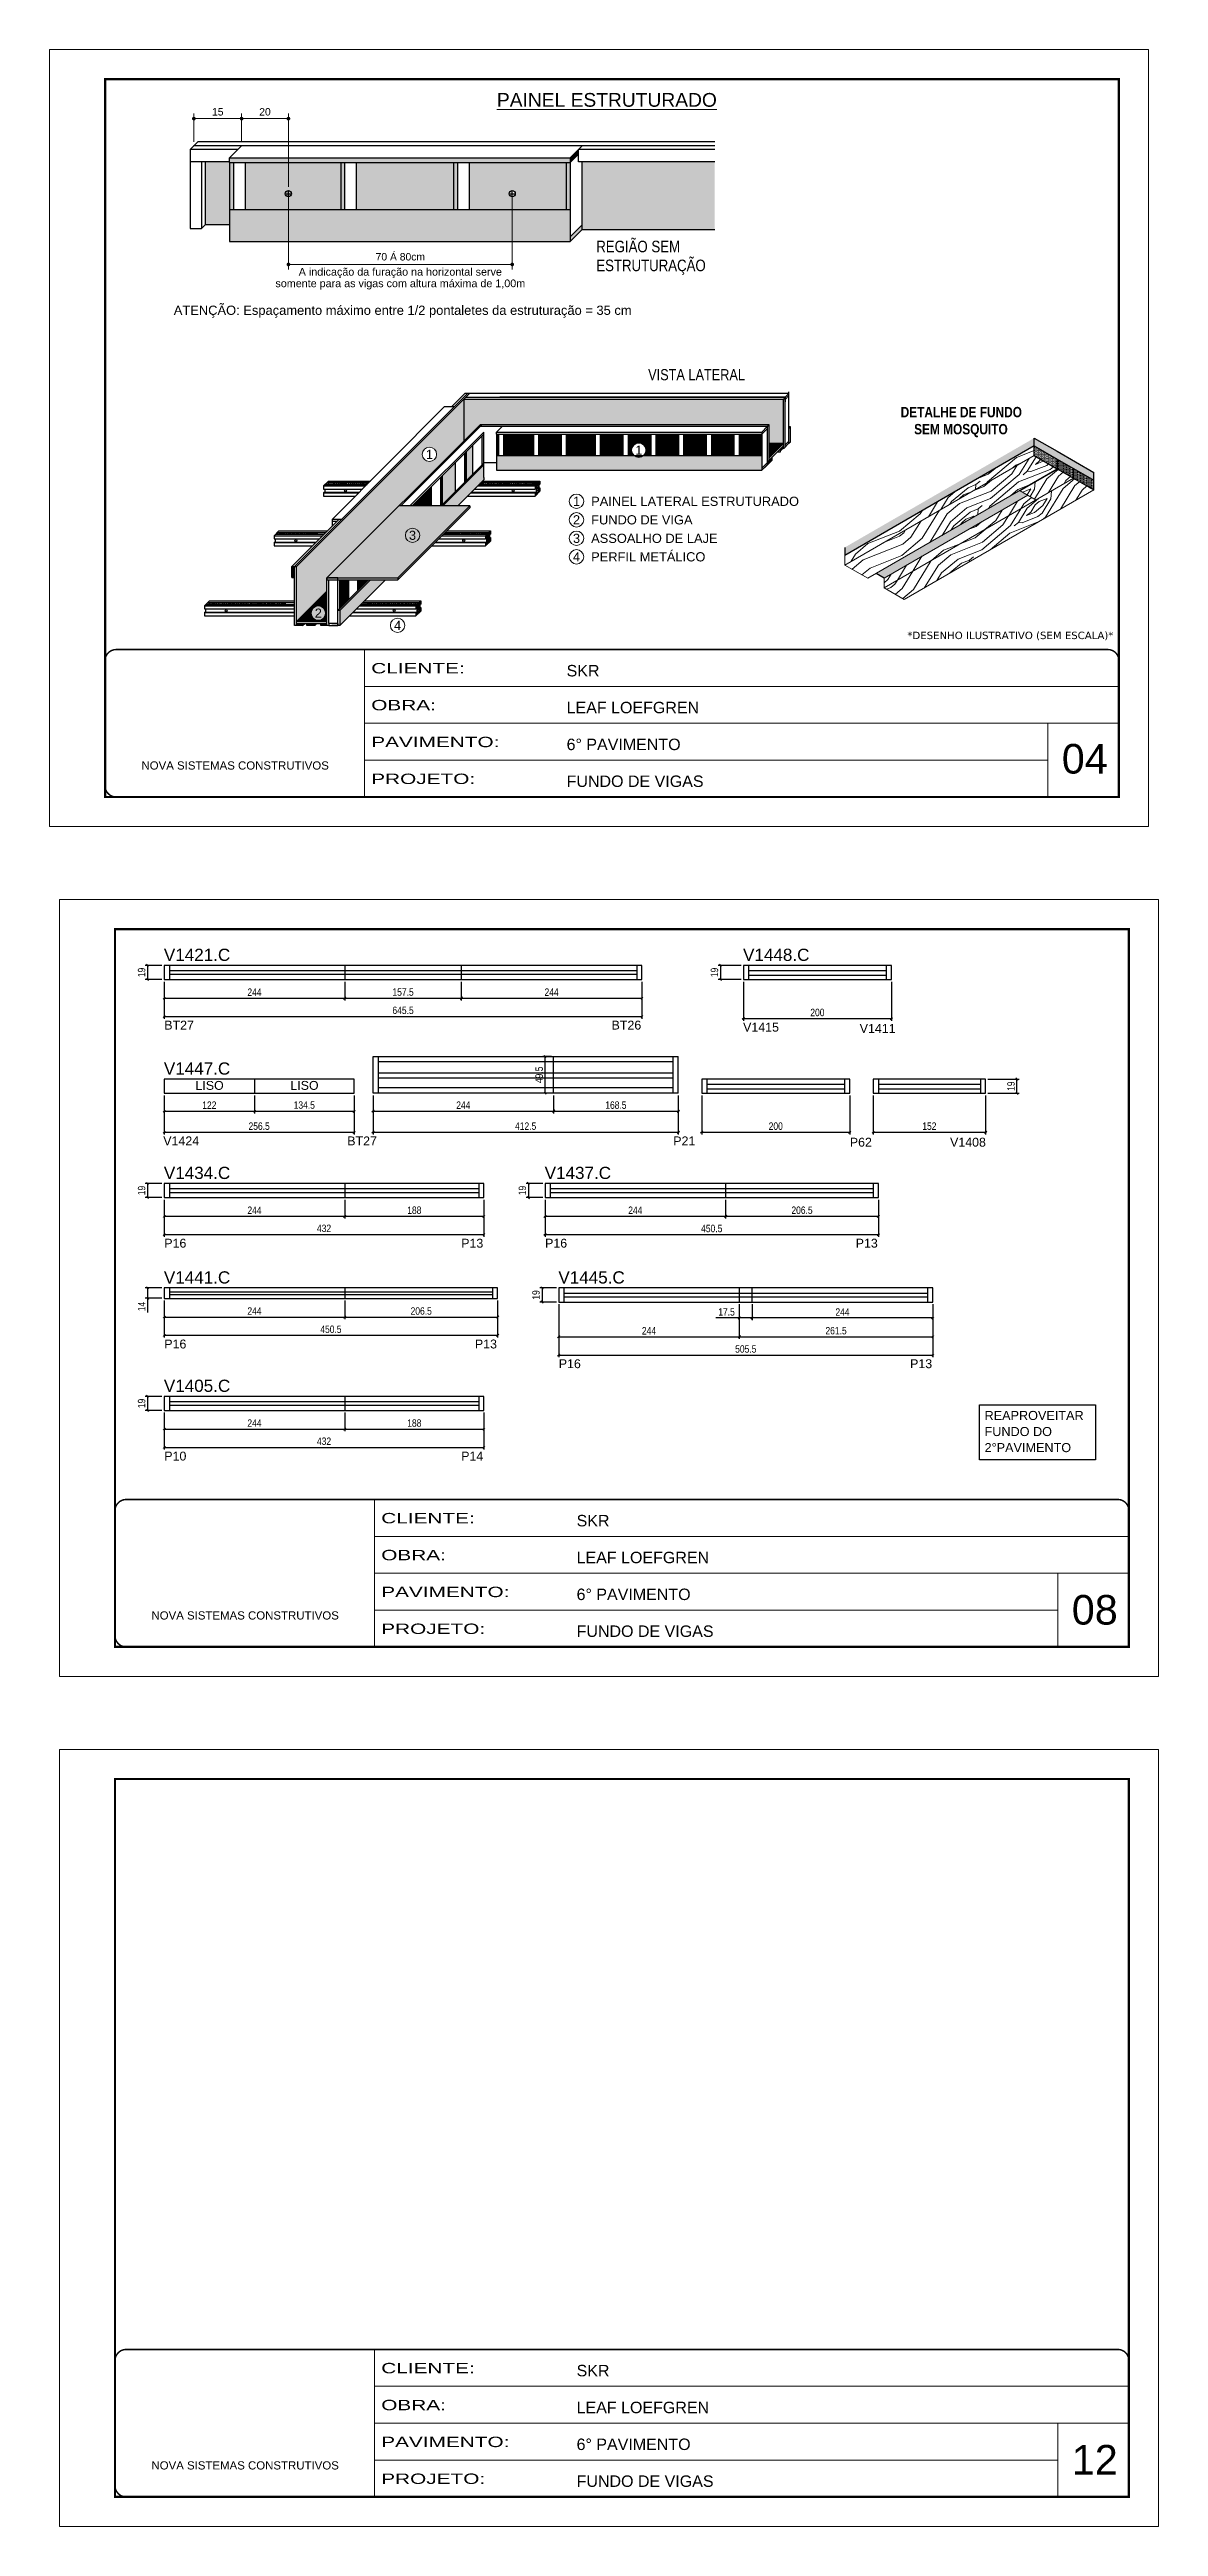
# Model space of a CAD drawing. Extents: x 1959 to 8212, y 239 to 4735.
# Drawn here: x 6714 to 8212, y 1388 to 4735 of the extents above; entities that cross this region are included whole.
import ezdxf
from ezdxf.enums import TextEntityAlignment as Align

# ---------------------------------------------------------------- set-up
doc = ezdxf.new("R2010")
doc.units = 0
doc.linetypes.add('CONTINUO', pattern=[0])
doc.linetypes.add('DASHED', pattern=[0.75, 0.5, -0.25])
for name, color, linetype in [('5', 5, 'Continuous'), ('COTA', 241, 'Continuous'), ('HACHURA MADEIRAS', 1, 'Continuous'), ('material do compensado', 7, 'Continuous'), ('NOMENCLATURA', 7, 'Continuous'), ('Painéis', 200, 'Continuous'), ('SARR_2.2x7', 40, 'Continuous'), ('SARR_EDITAR', 141, 'Continuous'), ('texto', 7, 'Continuous')]:
    doc.layers.add(name, color=color, linetype=linetype)
for name, color, linetype, lineweight in [('CARIMBO', 255, 'Continuous', 9), ('Demarcação 1', 251, 'Continuous', 9), ('Folhas', 255, 'Continuous', 9), ('fundo', 100, 'Continuous', 9), ('Madeira', 126, 'Continuous', 18), ('SARRAFO DE PRESSAO', 251, 'DASHED', 9)]:
    doc.layers.add(name, color=color, linetype=linetype, lineweight=lineweight)
doc.layers.add('Demarcação 2', color=7, linetype='Continuous', lineweight=9, true_color=0xe0e0e0)
doc.styles.add('ARIAL', font='arial.ttf')
doc.styles.add('CESAR1', font='arial.ttf', dxfattribs={"oblique": 15})
doc.styles.add('COTA TECNICA', font='techl___.ttf', dxfattribs={"height": 10})
doc.styles.add('COTA TECNICA-50', font='techl___.ttf', dxfattribs={"height": 10})
doc.styles.add('ROMANC', font='techb___.ttf', dxfattribs={"height": 2.5})
doc.styles.get("Standard").update_dxf_attribs({"font": 'arial.ttf'})
doc.styles.add('stylellllll', font='verdana.ttf', dxfattribs={"height": 2})
doc.styles.add('Tecnologia', font='')
doc.styles.add('texto', font='ARIALN.TTF')
doc.styles.get('Tecnologia').set_extended_font_data('Forgotten Futurist')
doc.dimstyles.new('1x', dxfattribs={"dimtxt": 10, "dimasz": 5, "dimexe": 7, "dimexo": 5, "dimgap": 4, "dimtad": 1, "dimdec": 1, "dimdsep": 46, "dimtxsty": 'Standard', "dimblk": 'DOT', "dimcen": 0.09, "dimclrd": 4, "dimclre": 4, "dimclrt": 2, "dimadec": 0, "dimazin": 2, "dimtfac": 1, "dimtdec": 1, "dimtmove": 0, "dimatfit": 3, "dimldrblk": 'DOT', "dimfxl": 1, "dimtolj": 1, "dimtzin": 0, "dimlwd": 9, "dimlwe": 9, "dimarcsym": 0})
doc.dimstyles.new('COTA PAINEL-50', dxfattribs={"dimtxt": 10, "dimasz": 3, "dimexe": 3, "dimexo": 3, "dimgap": 3, "dimtad": 1, "dimdec": 1, "dimzin": 12, "dimdsep": 46, "dimtxsty": 'COTA TECNICA-50', "dimblk1": 'OBLIQUE', "dimblk2": 'OBLIQUE', "dimsah": 1, "dimcen": 0.9, "dimclrd": 4, "dimclre": 4, "dimclrt": 240, "dimadec": 1, "dimazin": 3, "dimtfac": 1, "dimtdec": 1, "dimtmove": 0, "dimatfit": 3, "dimfxl": 1, "dimtolj": 1, "dimtzin": 12, "dimarcsym": 0})
doc.dimstyles.new('PAINEL', dxfattribs={"dimtxt": 10, "dimasz": 3, "dimexe": 3, "dimexo": 3, "dimgap": 3, "dimtad": 1, "dimdec": 1, "dimzin": 12, "dimdsep": 46, "dimtxsty": 'COTA TECNICA', "dimblk1": 'OBLIQUE', "dimblk2": 'OBLIQUE', "dimsah": 1, "dimcen": 0.9, "dimclrd": 4, "dimclre": 4, "dimclrt": 240, "dimadec": 1, "dimazin": 3, "dimtfac": 1, "dimtdec": 1, "dimtmove": 0, "dimatfit": 3, "dimfxl": 1, "dimtolj": 1, "dimtzin": 12, "dimarcsym": 0})
pattern_1 = [(45, (4506.2714, 52374.5071), (0.99436891, 3.64601934), [4.6875, -0.9375, 0, -0.9375])]
pattern_2 = [(355, (-41620.4, 1337.66), (111.07494, 93.20294), [5.12645, -97.40264]), (85, (-41576.42, 1369.83), (-93.20294, 111.07494), [10.2529, -92.27619]), (40, (-41597.74, 1361.41), (8.936, 102.13894), [7.24881, -21.74642, 7.24881, -14.497615, 50.751904, -43.50449]), (40, (-41625.96, 1333), (8.936, 102.13894), [7.24983, -14.49967, 7.24983, -115.99871]), (40, (-41589.315, 1340.09), (8.936, 102.13894), [7.24983, -137.7482]), (40, (-41579.55, 1334.086), (8.936, 102.13894), [7.24983, -137.7482]), (40, (-41593.975, 1345.64), (8.936, 102.13894), [7.24983, -137.7482]), (40, (-41598.635, 1351.194), (8.936, 102.13894), [14.49967, -130.49838]), (40, (-41566.4, 1425.564), (8.936, 102.13894), [14.49967, -130.49838]), (40, (-41608.4, 1357.194), (8.936, 102.13894), [28.99933, -115.99871]), (40, (-41613.06, 1362.75), (8.936, 102.13894), [28.99933, -115.99871]), (40, (-41543.99, 1387.58), (8.936, 102.13894), [28.99933, -115.99871]), (40, (-41617.276, 1373.41), (8.936, 102.13894), [21.7497, -123.24834]), (40, (-41636.36, 1390.52), (8.936, 102.13894), [21.7497, -123.24834]), (40, (-41627.04, 1379.41), (8.936, 102.13894), [21.7497, -123.24834]), (40, (-41557.97, 1404.24), (8.936, 102.13894), [36.24951, -108.74853]), (40, (-41567.74, 1410.24), (8.936, 102.13894), [36.24951, -108.74853]), (40, (-41559.76, 1383.815), (8.936, 102.13894), [50.74931, -94.24873]), (21.56505, (-41609.296, 1346.98), (102.138945, -8.936), [11.4631, -217.79893]), (21.56505, (-41586.187, 1375.835), (102.138945, -8.936), [11.4631, -217.79893]), (21.56505, (-41592.19, 1366.07), (102.138945, -8.936), [11.4631, -217.79893]), (21.56505, (-41615.296, 1337.213), (102.138945, -8.936), [22.9262, -206.33583]), (21.56505, (-41590.847, 1381.39), (102.138945, -8.936), [34.3893, -194.87273]), (21.56505, (-41600.614, 1387.39), (102.138945, -8.936), [45.8524, -183.40963]), (21.56505, (-41610.38, 1393.39), (102.138945, -8.936), [45.8524, -183.40963]), (21.56505, (-41623.02, 1425.37), (102.138945, -8.936), [45.8524, -183.40963]), (21.56505, (-41623.915, 1415.16), (102.138945, -8.936), [57.3155, -171.94653]), (21.56505, (-41619.7, 1404.497), (102.138945, -8.936), [57.3155, -171.94653]), (58.43495, (-41587.528, 1360.514), (8.936, 102.138945), [11.4631, -217.79893]), (58.43495, (-41603.74, 1351.64), (8.936, 102.138945), [11.4631, -217.79893]), (58.43495, (-41620.403, 1337.66), (8.936, 102.138945), [22.9262, -206.33583]), (58.43495, (-41588.42, 1350.3), (8.936, 102.138945), [22.9262, -206.33583]), (58.43495, (-41631.064, 1333.447), (8.936, 102.138945), [34.3893, -194.87273]), (58.43495, (-41641.28, 1334.34), (8.936, 102.138945), [45.8524, -183.40963]), (58.43495, (-41548.906, 1331.405), (8.936, 102.138945), [45.8524, -183.40963]), (58.43495, (-41583.76, 1344.747), (8.936, 102.138945), [45.8524, -183.40963]), (58.43495, (-41564.227, 1332.745), (8.936, 102.138945), [57.3155, -171.94653]), (58.43495, (-41573.994, 1338.746), (8.936, 102.138945), [57.3155, -171.94653])]
pattern_3 = [(0, (-30727.8862, -6416.2912), (0.82275303, 1.645506056), [0, -1.645506056])]

msp = doc.modelspace()

# ---------------------------------------------------------------- texts
at = {"style": 'stylellllll'}
msp.add_text('*DESENHO ILUSTRATIVO (SEM ESCALA)*', height=10, dxfattribs=at).set_placement((8151.35, 3938.55), align=Align.RIGHT)
at = {"color": 0, "linetype": 'Continuous', "ltscale": 5, "style": 'ARIAL'}
for s, height, p in [('REAPROVEITAR ', 12.2353, (7977.27, 2883.28)), ('2°PAVIMENTO', 12.2353, (7977.27, 2839.86)), ('FUNDO DO', 12.235, (7977.27, 2861.57))]:
    msp.add_text(s, height=height, dxfattribs=at).set_placement(p)
at = {"layer": '5', "linetype": 'Continuous'}
for s, rotation, p in [('BT27', 0.00004, (6868.83, 3410.89)), ('BT26', 359.99996, (7473.26, 3410.89)), ('V1415', 359.99996, (7650.99, 3408.09)), ('V1411', 359.99996, (7808.55, 3406.35)), ('LISO', 359.99996, (6910.92, 3329.43)), ('LISO', 359.99996, (7039.17, 3329.43)), ('V1424', 359.99996, (6867.44, 3254.41)), ('BT27', 359.99996, (7116.1, 3254.41)), ('P21', 359.99996, (7556.62, 3254.41)), ('P62', 359.99996, (7795.2, 3252.68)), ('V1408', 359.99996, (7930.63, 3252.68)), ('P16', 0.00004, (6868.83, 3116.18)), ('P13', 359.99996, (7270.07, 3116.18)), ('P16', 0.00004, (7383.4, 3116.18)), ('P13', 359.99996, (7803.15, 3116.18)), ('P16', 0.00004, (6868.83, 2979.95)), ('P13', 359.99996, (7288.57, 2979.95)), ('P16', 0.00004, (7401.9, 2953.31)), ('P13', 359.99996, (7876.65, 2953.31)), ('P10', 0.00004, (6868.83, 2828.52)), ('P14', 359.99996, (7270.07, 2828.52))]:
    msp.add_text(s, height=12, rotation=rotation, dxfattribs=at).set_placement(p)
at = {"layer": 'CARIMBO', "linetype": 'Continuous', "ltscale": 2, "style": 'ARIAL'}
msp.add_text('%%UPAINEL ESTRUTURADO', height=18.59, dxfattribs=at).set_placement((7466.92, 4657.89), align=Align.CENTER)
at = {"layer": 'CARIMBO', "linetype": 'Continuous', "ltscale": 2, "style": 'texto'}
for s, height, p in [('REGIÃO SEM', 15.6, (7452.59, 4461.26)), ('ESTRUTURAÇÃO', 15.6, (7452.59, 4435.7)), ('VISTA LATERAL', 15, (7522.69, 4288.33))]:
    msp.add_text(s, height=height, dxfattribs=at).set_placement(p)
at = {"layer": 'CARIMBO', "color": 2, "style": 'ARIAL'}
for s, height, p in [('somente para as vigas com altura máxima de 1,00m', 10.4, (7187.79, 4419.28)), ('A indicação da furação na horizontal serve', 10.4, (7187.79, 4434.88)), ('ATENÇÃO: Espaçamento máximo entre 1/2 pontaletes da estruturação = 35 cm  ', 12.48, (7195.81, 4382.91))]:
    msp.add_text(s, height=height, dxfattribs=at).set_placement(p, align=Align.MIDDLE_CENTER)
at = {"layer": 'CARIMBO', "style": 'ARIAL'}
for s, height, p in [('1', 12.32, (7227.14, 4188.14)), ('1', 12.32, (7510.08, 4193.81)), ('1', 12.44, (7425.87, 4124.71)), ('3', 12.32, (7204.28, 4078.82)), ('2', 12.44, (7425.87, 4099.71)), ('4', 12.44, (7425.87, 4049.71)), ('3', 12.44, (7425.87, 4074.71)), ('2', 12.32, (7076.95, 3973.61)), ('4', 12.32, (7184.09, 3957.05))]:
    msp.add_text(s, height=height, dxfattribs=at).set_placement(p, align=Align.MIDDLE_CENTER)
at = {"layer": 'CARIMBO', "style": 'CESAR1'}
for s, p in [('PAINEL LATERAL ESTRUTURADO', (7445.64, 4124.71)), ('FUNDO DE VIGA', (7445.64, 4099.71)), ('ASSOALHO DE LAJE', (7445.64, 4074.71)), ('PERFIL METÁLICO', (7445.64, 4049.71))]:
    msp.add_text(s, height=12.436, dxfattribs=at).set_placement(p, align=Align.MIDDLE_LEFT)
at = {"layer": 'CARIMBO', "style": 'ARIAL'}
for s, p in [('04', (8081.63, 3756.79)), ('08', (8095.13, 2606.79)), ('12', (8095.13, 1458.21))]:
    msp.add_text(s, height=40, dxfattribs=at).set_placement(p)
at = {"layer": 'NOMENCLATURA', "linetype": 'Continuous'}
for s, p in [('V1421.C', (6868.27, 3503.65)), ('V1448.C', (7650.92, 3503.65)), ('V1447.C', (6868.27, 3349.98)), ('V1434.C', (6868.27, 3208.94)), ('V1437.C', (7382.85, 3208.94)), ('V1441.C', (6868.27, 3067.71)), ('V1445.C', (7401.35, 3067.71)), ('V1405.C', (6868.27, 2921.28))]:
    msp.add_text(s, height=16.5, dxfattribs=at).set_placement(p)
at = {"layer": 'texto', "style": 'ROMANC'}
for s, p in [('DETALHE DE FUNDO ', (7948.08, 4245.29)), ('SEM MOSQUITO', (7945.34, 4222.24))]:
    msp.add_text(s, height=14, dxfattribs=at).set_placement(p, align=Align.MIDDLE_CENTER)

# ---------------------------------------------------------------- blocks, each defined once
blk = doc.blocks.new('9999999999')
at = {"color": 30, "linetype": 'CONTINUO'}
for p, q in [((98564.6, 34230.2), (98564.6, 34429.4)), ((98564.6, 34379.6), (99584, 34379.6)), ((98564.6, 34329.8), (99488, 34329.8)), ((99584, 34329.8), (99488, 34329.8)), ((99488, 34329.8), (99488, 34230.2)), ((98564.6, 34280), (99488, 34280))]:
    blk.add_line(p, q, dxfattribs=at)
at = {"color": 30, "linetype": 'CONTINUO', "const_width": 2}
blk.add_lwpolyline([(99584, 34230.2), (99584, 34414.4, 0.414214), (99569, 34429.4), (98229, 34429.4, 0.414214), (98214, 34414.4), (98214, 34245.2, 0.414214), (98229, 34230.2), (99584, 34230.2)], format="xyb", dxfattribs=at)
at = {"layer": 'Folhas'}
blk.add_lwpolyline([(98139, 34190.2), (99624, 34190.2), (99624, 35240.2), (98139, 35240.2)], close=True, dxfattribs=at)
at = {"layer": 'Folhas', "color": 30, "const_width": 3}
blk.add_lwpolyline([(98214, 34230.2), (99584, 34230.2), (99584, 35200.2), (98214, 35200.2)], close=True, dxfattribs=at)
at = {"color": 7, "linetype": 'Continuous', "ltscale": 5, "style": 'ARIAL'}
for s, height, p in [('SKR', 15.48, (98837.7, 34393.1)), ('LEAF LOEFGREN', 15.483, (98837.7, 34343.3)), ('6° PAVIMENTO', 15.483, (98837.7, 34293.5)), ('NOVA SISTEMAS CONSTRUTIVOS', 11.059, (98263.2, 34267.2)), ('FUNDO DE VIGAS', 15.483, (98837.7, 34243.7))]:
    blk.add_text(s, height=height, dxfattribs=at).set_placement(p)
at = {"layer": 'Folhas', "color": 7, "style": 'Tecnologia', "width": 1.5}
for s, p in [('CLIENTE:', (98573.7, 34397.2)), ('OBRA:', (98573.7, 34347.3)), ('PAVIMENTO:', (98573.7, 34297.5)), ('PROJETO:', (98573.7, 34247.7))]:
    blk.add_text(s, height=14, dxfattribs=at).set_placement(p)
blk = doc.blocks.new('_Dot')
at = {"color": 0, "linetype": 'ByBlock', "lineweight": -2}
blk.add_line((-0.5, 0), (-1, 0), dxfattribs=at)
at = {"color": 0, "linetype": 'ByBlock', "const_width": 0.5}
blk.add_lwpolyline([(-0.25, 0, 1), (0.25, 0, 1)], format="xyb", close=True, dxfattribs=at)
blk = doc.blocks.new('*D7')
at = {"layer": 'COTA', "color": 4, "lineweight": 9, "transparency": 16777216}
for p, q in [((6908.8, 4610.4), (6908.8, 4648.9)), ((6913.8, 4641.9), (6968.3, 4641.9)), ((6973.3, 4610), (6973.3, 4648.9))]:
    blk.add_line(p, q, dxfattribs=at)
at = {"layer": 'Defpoints', "color": 0, "transparency": 16777216}
for p in [(6973.3, 4641.9), (6908.8, 4605.4), (6973.3, 4605)]:
    blk.add_point(p, dxfattribs=at)
at = {"layer": 'COTA', "color": 4, "lineweight": 9, "transparency": 16777216, "xscale": 5, "yscale": 5, "zscale": 5, "rotation": 180}
blk.add_blockref('_Dot', (6908.8, 4641.9), dxfattribs=at)
at = {"layer": 'COTA', "color": 4, "lineweight": 9, "transparency": 16777216, "xscale": 5, "yscale": 5, "zscale": 5}
blk.add_blockref('_Dot', (6973.3, 4641.9), dxfattribs=at)
at = {"layer": 'COTA', "color": 2, "transparency": 16777216, "insert": (6941.1, 4651), "char_height": 10, "attachment_point": 5}
blk.add_mtext('\\A1;15', dxfattribs=at)
blk = doc.blocks.new('*D8')
at = {"layer": 'COTA', "color": 4, "lineweight": 9, "transparency": 16777216}
for p, q in [((6973.3, 4610), (6973.3, 4648.9)), ((6978.3, 4641.9), (7031.6, 4641.9)), ((7036.6, 4549.6), (7036.6, 4648.9))]:
    blk.add_line(p, q, dxfattribs=at)
at = {"layer": 'Defpoints', "color": 0, "transparency": 16777216}
for p in [(7036.6, 4641.9), (6973.3, 4605), (7036.6, 4544.6)]:
    blk.add_point(p, dxfattribs=at)
at = {"layer": 'COTA', "color": 4, "lineweight": 9, "transparency": 16777216, "xscale": 5, "yscale": 5, "zscale": 5, "rotation": 180}
blk.add_blockref('_Dot', (6973.3, 4641.9), dxfattribs=at)
at = {"layer": 'COTA', "color": 4, "lineweight": 9, "transparency": 16777216, "xscale": 5, "yscale": 5, "zscale": 5}
blk.add_blockref('_Dot', (7036.6, 4641.9), dxfattribs=at)
at = {"layer": 'COTA', "color": 2, "transparency": 16777216, "insert": (7004.9, 4651), "char_height": 10, "attachment_point": 5}
blk.add_mtext('\\A1;20', dxfattribs=at)
blk = doc.blocks.new('*D9')
at = {"layer": 'COTA', "color": 4, "lineweight": 9, "transparency": 16777216}
for p, q in [((7036.6, 4539.6), (7036.6, 4437.8)), ((7339, 4539.6), (7339, 4437.8)), ((7041.6, 4444.8), (7334, 4444.8))]:
    blk.add_line(p, q, dxfattribs=at)
at = {"layer": 'Defpoints', "color": 0, "transparency": 16777216}
for p in [(7036.6, 4544.6), (7339, 4544.6), (7339, 4444.8)]:
    blk.add_point(p, dxfattribs=at)
at = {"layer": 'COTA', "color": 4, "lineweight": 9, "transparency": 16777216, "xscale": 5, "yscale": 5, "zscale": 5, "rotation": 180}
blk.add_blockref('_Dot', (7036.6, 4444.8), dxfattribs=at)
at = {"layer": 'COTA', "color": 4, "lineweight": 9, "transparency": 16777216, "xscale": 5, "yscale": 5, "zscale": 5}
blk.add_blockref('_Dot', (7339, 4444.8), dxfattribs=at)
at = {"layer": 'COTA', "color": 2, "transparency": 16777216, "insert": (7187.8, 4455.1), "char_height": 10, "attachment_point": 5}
blk.add_mtext('\\A1;70 Á 80cm', dxfattribs=at)
blk = doc.blocks.new('_Oblique')
at = {"color": 0, "linetype": 'ByBlock', "lineweight": -2}
blk.add_line((-0.5, -0.5), (0.5, 0.5), dxfattribs=at)
blk = doc.blocks.new('*D108')
at = {"layer": 'COTA', "color": 4, "linetype": 'ByBlock', "lineweight": -2, "transparency": 16777216}
for p, q in [((6868.7, 3475.6), (6868.7, 3425.6)), ((7514.2, 3475.6), (7514.2, 3425.6)), ((6868.7, 3428.6), (7514.2, 3428.6))]:
    blk.add_line(p, q, dxfattribs=at)
at = {"layer": 'Defpoints', "color": 0, "linetype": 'ByBlock', "transparency": 16777216}
for p in [(6868.7, 3478.6), (7514.2, 3478.6), (7514.2, 3428.6)]:
    blk.add_point(p, dxfattribs=at)
at = {"layer": 'COTA', "color": 4, "linetype": 'ByBlock', "lineweight": -2, "transparency": 16777216, "xscale": 3, "yscale": 3, "zscale": 3, "rotation": 180}
blk.add_blockref('_Oblique', (6868.7, 3428.6), dxfattribs=at)
at = {"layer": 'COTA', "color": 4, "linetype": 'ByBlock', "lineweight": -2, "transparency": 16777216, "xscale": 3, "yscale": 3, "zscale": 3}
blk.add_blockref('_Oblique', (7514.2, 3428.6), dxfattribs=at)
at = {"layer": 'COTA', "color": 240, "linetype": 'ByBlock', "transparency": 16777216, "insert": (7191.5, 3436.8), "char_height": 10, "attachment_point": 5, "style": 'COTA TECNICA-50'}
blk.add_mtext('\\A1;645.5', dxfattribs=at)
blk = doc.blocks.new('*D109')
at = {"layer": 'COTA', "color": 4, "lineweight": -2, "transparency": 16777216}
for p, q in [((6865.7, 3497.6), (6843.2, 3497.6)), ((6846.2, 3497.6), (6846.2, 3478.6)), ((6865.7, 3478.6), (6843.2, 3478.6))]:
    blk.add_line(p, q, dxfattribs=at)
at = {"layer": 'Defpoints', "color": 0, "transparency": 16777216}
for p in [(6868.7, 3497.6), (6846.2, 3478.6), (6868.7, 3478.6)]:
    blk.add_point(p, dxfattribs=at)
at = {"layer": 'COTA', "color": 4, "lineweight": -2, "transparency": 16777216, "xscale": 3, "yscale": 3, "zscale": 3}
for p, rotation in [((6846.2, 3497.6), 90), ((6846.2, 3478.6), 270)]:
    blk.add_blockref('_Oblique', p, dxfattribs=dict(at, rotation=rotation))
at = {"layer": 'COTA', "color": 240, "transparency": 16777216, "insert": (6838.2, 3488.1), "char_height": 10, "attachment_point": 5, "rotation": 90, "style": 'COTA TECNICA'}
blk.add_mtext('\\A1;19', dxfattribs=at)
blk = doc.blocks.new('*D110')
at = {"layer": 'COTA', "color": 4, "lineweight": -2, "transparency": 16777216}
for p, q in [((6868.7, 3475.6), (6868.7, 3450.3)), ((6868.7, 3453.3), (7112.7, 3453.3)), ((7112.7, 3475.6), (7112.7, 3450.3))]:
    blk.add_line(p, q, dxfattribs=at)
at = {"layer": 'Defpoints', "color": 0, "transparency": 16777216}
for p in [(6868.7, 3478.6), (7112.7, 3478.6), (7112.7, 3453.3)]:
    blk.add_point(p, dxfattribs=at)
at = {"layer": 'COTA', "color": 4, "lineweight": -2, "transparency": 16777216, "xscale": 3, "yscale": 3, "zscale": 3, "rotation": 180}
blk.add_blockref('_Oblique', (6868.7, 3453.3), dxfattribs=at)
at = {"layer": 'COTA', "color": 4, "lineweight": -2, "transparency": 16777216, "xscale": 3, "yscale": 3, "zscale": 3}
blk.add_blockref('_Oblique', (7112.7, 3453.3), dxfattribs=at)
at = {"layer": 'COTA', "color": 240, "transparency": 16777216, "insert": (6990.7, 3461.4), "char_height": 10, "attachment_point": 5, "style": 'COTA TECNICA'}
blk.add_mtext('\\A1;244', dxfattribs=at)
blk = doc.blocks.new('*D111')
at = {"layer": 'COTA', "color": 4, "lineweight": -2, "transparency": 16777216}
for p, q in [((7112.7, 3475.6), (7112.7, 3450.3)), ((7112.7, 3453.3), (7270.2, 3453.3)), ((7270.2, 3475.6), (7270.2, 3450.3))]:
    blk.add_line(p, q, dxfattribs=at)
at = {"layer": 'Defpoints', "color": 0, "transparency": 16777216}
for p in [(7112.7, 3478.6), (7270.2, 3478.6), (7270.2, 3453.3)]:
    blk.add_point(p, dxfattribs=at)
at = {"layer": 'COTA', "color": 4, "lineweight": -2, "transparency": 16777216, "xscale": 3, "yscale": 3, "zscale": 3, "rotation": 180}
blk.add_blockref('_Oblique', (7112.7, 3453.3), dxfattribs=at)
at = {"layer": 'COTA', "color": 4, "lineweight": -2, "transparency": 16777216, "xscale": 3, "yscale": 3, "zscale": 3}
blk.add_blockref('_Oblique', (7270.2, 3453.3), dxfattribs=at)
at = {"layer": 'COTA', "color": 240, "transparency": 16777216, "insert": (7191.5, 3461.5), "char_height": 10, "attachment_point": 5, "style": 'COTA TECNICA'}
blk.add_mtext('\\A1;157.5', dxfattribs=at)
blk = doc.blocks.new('*D112')
at = {"layer": 'COTA', "color": 4, "lineweight": -2, "transparency": 16777216}
for p, q in [((7270.2, 3475.6), (7270.2, 3450.3)), ((7270.2, 3453.3), (7514.2, 3453.3)), ((7514.2, 3475.6), (7514.2, 3450.3))]:
    blk.add_line(p, q, dxfattribs=at)
at = {"layer": 'Defpoints', "color": 0, "transparency": 16777216}
for p in [(7270.2, 3478.6), (7514.2, 3478.6), (7514.2, 3453.3)]:
    blk.add_point(p, dxfattribs=at)
at = {"layer": 'COTA', "color": 4, "lineweight": -2, "transparency": 16777216, "xscale": 3, "yscale": 3, "zscale": 3, "rotation": 180}
blk.add_blockref('_Oblique', (7270.2, 3453.3), dxfattribs=at)
at = {"layer": 'COTA', "color": 4, "lineweight": -2, "transparency": 16777216, "xscale": 3, "yscale": 3, "zscale": 3}
blk.add_blockref('_Oblique', (7514.2, 3453.3), dxfattribs=at)
at = {"layer": 'COTA', "color": 240, "transparency": 16777216, "insert": (7392.2, 3461.4), "char_height": 10, "attachment_point": 5, "style": 'COTA TECNICA'}
blk.add_mtext('\\A1;244', dxfattribs=at)
blk = doc.blocks.new('*D113')
at = {"layer": 'COTA', "color": 4, "linetype": 'ByBlock', "lineweight": -2, "transparency": 16777216}
for p, q in [((6868.7, 3321.9), (6868.7, 3269.2)), ((7125.2, 3321.9), (7125.2, 3269.2)), ((6868.7, 3272.2), (7125.2, 3272.2))]:
    blk.add_line(p, q, dxfattribs=at)
at = {"layer": 'Defpoints', "color": 0, "linetype": 'ByBlock', "transparency": 16777216}
for p in [(6868.7, 3324.9), (7125.2, 3324.9), (7125.2, 3272.2)]:
    blk.add_point(p, dxfattribs=at)
at = {"layer": 'COTA', "color": 4, "linetype": 'ByBlock', "lineweight": -2, "transparency": 16777216, "xscale": 3, "yscale": 3, "zscale": 3, "rotation": 180}
blk.add_blockref('_Oblique', (6868.7, 3272.2), dxfattribs=at)
at = {"layer": 'COTA', "color": 4, "linetype": 'ByBlock', "lineweight": -2, "transparency": 16777216, "xscale": 3, "yscale": 3, "zscale": 3}
blk.add_blockref('_Oblique', (7125.2, 3272.2), dxfattribs=at)
at = {"layer": 'COTA', "color": 240, "linetype": 'ByBlock', "transparency": 16777216, "insert": (6997, 3280.3), "char_height": 10, "attachment_point": 5, "style": 'COTA TECNICA-50'}
blk.add_mtext('\\A1;256.5', dxfattribs=at)
blk = doc.blocks.new('*D114')
at = {"layer": 'COTA', "color": 4, "lineweight": -2, "transparency": 16777216}
for p, q in [((6868.7, 3321.9), (6868.7, 3297.6)), ((6990.7, 3321.9), (6990.7, 3297.6)), ((6868.7, 3300.6), (6990.7, 3300.6))]:
    blk.add_line(p, q, dxfattribs=at)
at = {"layer": 'Defpoints', "color": 0, "transparency": 16777216}
for p in [(6868.7, 3324.9), (6990.7, 3324.9), (6990.7, 3300.6)]:
    blk.add_point(p, dxfattribs=at)
at = {"layer": 'COTA', "color": 4, "lineweight": -2, "transparency": 16777216, "xscale": 3, "yscale": 3, "zscale": 3, "rotation": 180}
blk.add_blockref('_Oblique', (6868.7, 3300.6), dxfattribs=at)
at = {"layer": 'COTA', "color": 4, "lineweight": -2, "transparency": 16777216, "xscale": 3, "yscale": 3, "zscale": 3}
blk.add_blockref('_Oblique', (6990.7, 3300.6), dxfattribs=at)
at = {"layer": 'COTA', "color": 240, "transparency": 16777216, "insert": (6929.7, 3308.7), "char_height": 10, "attachment_point": 5, "style": 'COTA TECNICA'}
blk.add_mtext('\\A1;122', dxfattribs=at)
blk = doc.blocks.new('*D115')
at = {"layer": 'COTA', "color": 4, "lineweight": -2, "transparency": 16777216}
for p, q in [((6990.7, 3321.9), (6990.7, 3297.6)), ((7125.2, 3321.9), (7125.2, 3297.6)), ((6990.7, 3300.6), (7125.2, 3300.6))]:
    blk.add_line(p, q, dxfattribs=at)
at = {"layer": 'Defpoints', "color": 0, "transparency": 16777216}
for p in [(6990.7, 3324.9), (7125.2, 3324.9), (7125.2, 3300.6)]:
    blk.add_point(p, dxfattribs=at)
at = {"layer": 'COTA', "color": 4, "lineweight": -2, "transparency": 16777216, "xscale": 3, "yscale": 3, "zscale": 3, "rotation": 180}
blk.add_blockref('_Oblique', (6990.7, 3300.6), dxfattribs=at)
at = {"layer": 'COTA', "color": 4, "lineweight": -2, "transparency": 16777216, "xscale": 3, "yscale": 3, "zscale": 3}
blk.add_blockref('_Oblique', (7125.2, 3300.6), dxfattribs=at)
at = {"layer": 'COTA', "color": 240, "transparency": 16777216, "insert": (7058, 3308.8), "char_height": 10, "attachment_point": 5, "style": 'COTA TECNICA'}
blk.add_mtext('\\A1;134.5', dxfattribs=at)
blk = doc.blocks.new('*D117')
at = {"layer": 'COTA', "color": 4, "lineweight": -2, "transparency": 16777216}
for p, q in [((7150.9, 3321.9), (7150.9, 3269.2)), ((7563.4, 3321.9), (7563.4, 3269.2)), ((7150.9, 3272.2), (7563.4, 3272.2))]:
    blk.add_line(p, q, dxfattribs=at)
at = {"layer": 'Defpoints', "color": 0, "transparency": 16777216}
for p in [(7150.9, 3324.9), (7563.4, 3324.9), (7563.4, 3272.2)]:
    blk.add_point(p, dxfattribs=at)
at = {"layer": 'COTA', "color": 4, "lineweight": -2, "transparency": 16777216, "xscale": 3, "yscale": 3, "zscale": 3, "rotation": 180}
blk.add_blockref('_Oblique', (7150.9, 3272.2), dxfattribs=at)
at = {"layer": 'COTA', "color": 4, "lineweight": -2, "transparency": 16777216, "xscale": 3, "yscale": 3, "zscale": 3}
blk.add_blockref('_Oblique', (7563.4, 3272.2), dxfattribs=at)
at = {"layer": 'COTA', "color": 240, "transparency": 16777216, "insert": (7357.1, 3280.3), "char_height": 10, "attachment_point": 5, "style": 'COTA TECNICA'}
blk.add_mtext('\\A1;412.5', dxfattribs=at)
blk = doc.blocks.new('*D118')
at = {"layer": 'COTA', "color": 4, "lineweight": -2, "transparency": 16777216}
for p, q in [((7150.9, 3321.9), (7150.9, 3297.6)), ((7394.9, 3321.9), (7394.9, 3297.6)), ((7150.9, 3300.6), (7394.9, 3300.6))]:
    blk.add_line(p, q, dxfattribs=at)
at = {"layer": 'Defpoints', "color": 0, "transparency": 16777216}
for p in [(7150.9, 3324.9), (7394.9, 3324.9), (7394.9, 3300.6)]:
    blk.add_point(p, dxfattribs=at)
at = {"layer": 'COTA', "color": 4, "lineweight": -2, "transparency": 16777216, "xscale": 3, "yscale": 3, "zscale": 3, "rotation": 180}
blk.add_blockref('_Oblique', (7150.9, 3300.6), dxfattribs=at)
at = {"layer": 'COTA', "color": 4, "lineweight": -2, "transparency": 16777216, "xscale": 3, "yscale": 3, "zscale": 3}
blk.add_blockref('_Oblique', (7394.9, 3300.6), dxfattribs=at)
at = {"layer": 'COTA', "color": 240, "transparency": 16777216, "insert": (7272.9, 3308.7), "char_height": 10, "attachment_point": 5, "style": 'COTA TECNICA'}
blk.add_mtext('\\A1;244', dxfattribs=at)
blk = doc.blocks.new('*D116')
at = {"layer": 'COTA', "color": 4, "lineweight": -2, "transparency": 16777216}
for p, q in [((7394.9, 3321.9), (7394.9, 3297.6)), ((7563.4, 3321.9), (7563.4, 3297.6)), ((7394.9, 3300.6), (7563.4, 3300.6))]:
    blk.add_line(p, q, dxfattribs=at)
at = {"layer": 'Defpoints', "color": 0, "transparency": 16777216}
for p in [(7394.9, 3324.9), (7563.4, 3324.9), (7563.4, 3300.6)]:
    blk.add_point(p, dxfattribs=at)
at = {"layer": 'COTA', "color": 4, "lineweight": -2, "transparency": 16777216, "xscale": 3, "yscale": 3, "zscale": 3, "rotation": 180}
blk.add_blockref('_Oblique', (7394.9, 3300.6), dxfattribs=at)
at = {"layer": 'COTA', "color": 4, "lineweight": -2, "transparency": 16777216, "xscale": 3, "yscale": 3, "zscale": 3}
blk.add_blockref('_Oblique', (7563.4, 3300.6), dxfattribs=at)
at = {"layer": 'COTA', "color": 240, "transparency": 16777216, "insert": (7479.1, 3308.7), "char_height": 10, "attachment_point": 5, "style": 'COTA TECNICA'}
blk.add_mtext('\\A1;168.5', dxfattribs=at)
blk = doc.blocks.new('*D119')
at = {"layer": 'COTA', "color": 4, "linetype": 'ByBlock', "lineweight": -2, "transparency": 16777216}
for p, q in [((7595.1, 3321.9), (7595.1, 3269.2)), ((7795.1, 3321.9), (7795.1, 3269.2)), ((7595.1, 3272.2), (7795.1, 3272.2))]:
    blk.add_line(p, q, dxfattribs=at)
at = {"layer": 'Defpoints', "color": 0, "linetype": 'ByBlock', "transparency": 16777216}
for p in [(7595.1, 3324.9), (7795.1, 3324.9), (7795.1, 3272.2)]:
    blk.add_point(p, dxfattribs=at)
at = {"layer": 'COTA', "color": 4, "linetype": 'ByBlock', "lineweight": -2, "transparency": 16777216, "xscale": 3, "yscale": 3, "zscale": 3, "rotation": 180}
blk.add_blockref('_Oblique', (7595.1, 3272.2), dxfattribs=at)
at = {"layer": 'COTA', "color": 4, "linetype": 'ByBlock', "lineweight": -2, "transparency": 16777216, "xscale": 3, "yscale": 3, "zscale": 3}
blk.add_blockref('_Oblique', (7795.1, 3272.2), dxfattribs=at)
at = {"layer": 'COTA', "color": 240, "linetype": 'ByBlock', "transparency": 16777216, "insert": (7695.1, 3280.3), "char_height": 10, "attachment_point": 5, "style": 'COTA TECNICA-50'}
blk.add_mtext('\\A1;200', dxfattribs=at)
blk = doc.blocks.new('*D120')
at = {"layer": 'COTA', "color": 4, "linetype": 'ByBlock', "lineweight": -2, "transparency": 16777216}
for p, q in [((7826.7, 3321.9), (7826.7, 3269.2)), ((7978.7, 3321.9), (7978.7, 3269.2)), ((7826.7, 3272.2), (7978.7, 3272.2))]:
    blk.add_line(p, q, dxfattribs=at)
at = {"layer": 'Defpoints', "color": 0, "linetype": 'ByBlock', "transparency": 16777216}
for p in [(7826.7, 3324.9), (7978.7, 3324.9), (7978.7, 3272.2)]:
    blk.add_point(p, dxfattribs=at)
at = {"layer": 'COTA', "color": 4, "linetype": 'ByBlock', "lineweight": -2, "transparency": 16777216, "xscale": 3, "yscale": 3, "zscale": 3, "rotation": 180}
blk.add_blockref('_Oblique', (7826.7, 3272.2), dxfattribs=at)
at = {"layer": 'COTA', "color": 4, "linetype": 'ByBlock', "lineweight": -2, "transparency": 16777216, "xscale": 3, "yscale": 3, "zscale": 3}
blk.add_blockref('_Oblique', (7978.7, 3272.2), dxfattribs=at)
at = {"layer": 'COTA', "color": 240, "linetype": 'ByBlock', "transparency": 16777216, "insert": (7902.7, 3280.3), "char_height": 10, "attachment_point": 5, "style": 'COTA TECNICA-50'}
blk.add_mtext('\\A1;152', dxfattribs=at)
blk = doc.blocks.new('*D121')
at = {"layer": 'COTA', "color": 4, "lineweight": -2, "transparency": 16777216}
for p, q in [((7981.7, 3343.9), (8024.1, 3343.9)), ((7981.7, 3324.9), (8024.1, 3324.9)), ((8021.1, 3324.9), (8021.1, 3343.9))]:
    blk.add_line(p, q, dxfattribs=at)
at = {"layer": 'Defpoints', "color": 0, "transparency": 16777216}
for p in [(7978.7, 3343.9), (7978.7, 3324.9), (8021.1, 3343.9)]:
    blk.add_point(p, dxfattribs=at)
at = {"layer": 'COTA', "color": 4, "lineweight": -2, "transparency": 16777216, "xscale": 3, "yscale": 3, "zscale": 3}
for p, rotation in [((8021.1, 3343.9), 90), ((8021.1, 3324.9), 270)]:
    blk.add_blockref('_Oblique', p, dxfattribs=dict(at, rotation=rotation))
at = {"layer": 'COTA', "color": 240, "transparency": 16777216, "insert": (8013, 3334.4), "char_height": 10, "attachment_point": 5, "rotation": 90, "style": 'COTA TECNICA'}
blk.add_mtext('\\A1;19', dxfattribs=at)
blk = doc.blocks.new('*D122')
at = {"layer": 'COTA', "color": 4, "linetype": 'ByBlock', "lineweight": -2, "transparency": 16777216}
for p, q in [((7651.4, 3475.6), (7651.4, 3422.8)), ((7851.4, 3475.6), (7851.4, 3422.8)), ((7651.4, 3425.8), (7851.4, 3425.8))]:
    blk.add_line(p, q, dxfattribs=at)
at = {"layer": 'Defpoints', "color": 0, "linetype": 'ByBlock', "transparency": 16777216}
for p in [(7651.4, 3478.6), (7851.4, 3478.6), (7851.4, 3425.8)]:
    blk.add_point(p, dxfattribs=at)
at = {"layer": 'COTA', "color": 4, "linetype": 'ByBlock', "lineweight": -2, "transparency": 16777216, "xscale": 3, "yscale": 3, "zscale": 3, "rotation": 180}
blk.add_blockref('_Oblique', (7651.4, 3425.8), dxfattribs=at)
at = {"layer": 'COTA', "color": 4, "linetype": 'ByBlock', "lineweight": -2, "transparency": 16777216, "xscale": 3, "yscale": 3, "zscale": 3}
blk.add_blockref('_Oblique', (7851.4, 3425.8), dxfattribs=at)
at = {"layer": 'COTA', "color": 240, "linetype": 'ByBlock', "transparency": 16777216, "insert": (7751.4, 3433.9), "char_height": 10, "attachment_point": 5, "style": 'COTA TECNICA-50'}
blk.add_mtext('\\A1;200', dxfattribs=at)
blk = doc.blocks.new('*D123')
at = {"layer": 'COTA', "color": 4, "lineweight": -2, "transparency": 16777216}
for p, q in [((7648.4, 3497.6), (7617.4, 3497.6)), ((7620.4, 3497.6), (7620.4, 3478.6)), ((7648.4, 3478.6), (7617.4, 3478.6))]:
    blk.add_line(p, q, dxfattribs=at)
at = {"layer": 'Defpoints', "color": 0, "transparency": 16777216}
for p in [(7651.4, 3497.6), (7620.4, 3478.6), (7651.4, 3478.6)]:
    blk.add_point(p, dxfattribs=at)
at = {"layer": 'COTA', "color": 4, "lineweight": -2, "transparency": 16777216, "xscale": 3, "yscale": 3, "zscale": 3}
for p, rotation in [((7620.4, 3497.6), 90), ((7620.4, 3478.6), 270)]:
    blk.add_blockref('_Oblique', p, dxfattribs=dict(at, rotation=rotation))
at = {"layer": 'COTA', "color": 240, "transparency": 16777216, "insert": (7612.3, 3488.1), "char_height": 10, "attachment_point": 5, "rotation": 90, "style": 'COTA TECNICA'}
blk.add_mtext('\\A1;19', dxfattribs=at)
blk = doc.blocks.new('*D125')
at = {"layer": 'COTA', "color": 4, "linetype": 'ByBlock', "lineweight": -2, "transparency": 16777216}
for p, q in [((6868.7, 3180.9), (6868.7, 3130.9)), ((7300.7, 3180.9), (7300.7, 3130.9)), ((6868.7, 3133.9), (7300.7, 3133.9))]:
    blk.add_line(p, q, dxfattribs=at)
at = {"layer": 'Defpoints', "color": 0, "linetype": 'ByBlock', "transparency": 16777216}
for p in [(6868.7, 3183.9), (7300.7, 3183.9), (7300.7, 3133.9)]:
    blk.add_point(p, dxfattribs=at)
at = {"layer": 'COTA', "color": 4, "linetype": 'ByBlock', "lineweight": -2, "transparency": 16777216, "xscale": 3, "yscale": 3, "zscale": 3, "rotation": 180}
blk.add_blockref('_Oblique', (6868.7, 3133.9), dxfattribs=at)
at = {"layer": 'COTA', "color": 4, "linetype": 'ByBlock', "lineweight": -2, "transparency": 16777216, "xscale": 3, "yscale": 3, "zscale": 3}
blk.add_blockref('_Oblique', (7300.7, 3133.9), dxfattribs=at)
at = {"layer": 'COTA', "color": 240, "linetype": 'ByBlock', "transparency": 16777216, "insert": (7084.7, 3142.2), "char_height": 10, "attachment_point": 5, "style": 'COTA TECNICA-50'}
blk.add_mtext('\\A1;432', dxfattribs=at)
blk = doc.blocks.new('*D124')
at = {"layer": 'COTA', "color": 4, "lineweight": -2, "transparency": 16777216}
for p, q in [((6865.7, 3202.9), (6843.2, 3202.9)), ((6865.7, 3183.9), (6843.2, 3183.9)), ((6846.2, 3202.9), (6846.2, 3183.9))]:
    blk.add_line(p, q, dxfattribs=at)
at = {"layer": 'Defpoints', "color": 0, "transparency": 16777216}
for p in [(6846.2, 3183.9), (6868.7, 3202.9), (6868.7, 3183.9)]:
    blk.add_point(p, dxfattribs=at)
at = {"layer": 'COTA', "color": 4, "lineweight": -2, "transparency": 16777216, "xscale": 3, "yscale": 3, "zscale": 3}
for p, rotation in [((6846.2, 3202.9), 90), ((6846.2, 3183.9), 270)]:
    blk.add_blockref('_Oblique', p, dxfattribs=dict(at, rotation=rotation))
at = {"layer": 'COTA', "color": 240, "transparency": 16777216, "insert": (6838.2, 3193.4), "char_height": 10, "attachment_point": 5, "rotation": 90, "style": 'COTA TECNICA'}
blk.add_mtext('\\A1;19', dxfattribs=at)
blk = doc.blocks.new('*D126')
at = {"layer": 'COTA', "color": 4, "lineweight": -2, "transparency": 16777216}
for p, q in [((6868.7, 3180.9), (6868.7, 3155.6)), ((7112.7, 3180.9), (7112.7, 3155.6)), ((6868.7, 3158.6), (7112.7, 3158.6))]:
    blk.add_line(p, q, dxfattribs=at)
at = {"layer": 'Defpoints', "color": 0, "transparency": 16777216}
for p in [(6868.7, 3183.9), (7112.7, 3183.9), (7112.7, 3158.6)]:
    blk.add_point(p, dxfattribs=at)
at = {"layer": 'COTA', "color": 4, "lineweight": -2, "transparency": 16777216, "xscale": 3, "yscale": 3, "zscale": 3, "rotation": 180}
blk.add_blockref('_Oblique', (6868.7, 3158.6), dxfattribs=at)
at = {"layer": 'COTA', "color": 4, "lineweight": -2, "transparency": 16777216, "xscale": 3, "yscale": 3, "zscale": 3}
blk.add_blockref('_Oblique', (7112.7, 3158.6), dxfattribs=at)
at = {"layer": 'COTA', "color": 240, "transparency": 16777216, "insert": (6990.7, 3166.7), "char_height": 10, "attachment_point": 5, "style": 'COTA TECNICA'}
blk.add_mtext('\\A1;244', dxfattribs=at)
blk = doc.blocks.new('*D127')
at = {"layer": 'COTA', "color": 4, "lineweight": -2, "transparency": 16777216}
for p, q in [((7112.7, 3180.9), (7112.7, 3155.6)), ((7300.7, 3180.9), (7300.7, 3155.6)), ((7112.7, 3158.6), (7300.7, 3158.6))]:
    blk.add_line(p, q, dxfattribs=at)
at = {"layer": 'Defpoints', "color": 0, "transparency": 16777216}
for p in [(7112.7, 3183.9), (7300.7, 3183.9), (7300.7, 3158.6)]:
    blk.add_point(p, dxfattribs=at)
at = {"layer": 'COTA', "color": 4, "lineweight": -2, "transparency": 16777216, "xscale": 3, "yscale": 3, "zscale": 3, "rotation": 180}
blk.add_blockref('_Oblique', (7112.7, 3158.6), dxfattribs=at)
at = {"layer": 'COTA', "color": 4, "lineweight": -2, "transparency": 16777216, "xscale": 3, "yscale": 3, "zscale": 3}
blk.add_blockref('_Oblique', (7300.7, 3158.6), dxfattribs=at)
at = {"layer": 'COTA', "color": 240, "transparency": 16777216, "insert": (7206.7, 3166.7), "char_height": 10, "attachment_point": 5, "style": 'COTA TECNICA'}
blk.add_mtext('\\A1;188', dxfattribs=at)
blk = doc.blocks.new('*D128')
at = {"layer": 'COTA', "color": 4, "linetype": 'ByBlock', "lineweight": -2, "transparency": 16777216}
for p, q in [((7383.3, 3180.9), (7383.3, 3130.9)), ((7833.8, 3180.9), (7833.8, 3130.9)), ((7383.3, 3133.9), (7833.8, 3133.9))]:
    blk.add_line(p, q, dxfattribs=at)
at = {"layer": 'Defpoints', "color": 0, "linetype": 'ByBlock', "transparency": 16777216}
for p in [(7383.3, 3183.9), (7833.8, 3183.9), (7833.8, 3133.9)]:
    blk.add_point(p, dxfattribs=at)
at = {"layer": 'COTA', "color": 4, "linetype": 'ByBlock', "lineweight": -2, "transparency": 16777216, "xscale": 3, "yscale": 3, "zscale": 3, "rotation": 180}
blk.add_blockref('_Oblique', (7383.3, 3133.9), dxfattribs=at)
at = {"layer": 'COTA', "color": 4, "linetype": 'ByBlock', "lineweight": -2, "transparency": 16777216, "xscale": 3, "yscale": 3, "zscale": 3}
blk.add_blockref('_Oblique', (7833.8, 3133.9), dxfattribs=at)
at = {"layer": 'COTA', "color": 240, "linetype": 'ByBlock', "transparency": 16777216, "insert": (7608.6, 3142), "char_height": 10, "attachment_point": 5, "style": 'COTA TECNICA-50'}
blk.add_mtext('\\A1;450.5', dxfattribs=at)
blk = doc.blocks.new('*D129')
at = {"layer": 'COTA', "color": 4, "lineweight": -2, "transparency": 16777216}
for p, q in [((7380.3, 3202.9), (7357.8, 3202.9)), ((7380.3, 3183.9), (7357.8, 3183.9)), ((7360.8, 3202.9), (7360.8, 3183.9))]:
    blk.add_line(p, q, dxfattribs=at)
at = {"layer": 'Defpoints', "color": 0, "transparency": 16777216}
for p in [(7360.8, 3183.9), (7383.3, 3202.9), (7383.3, 3183.9)]:
    blk.add_point(p, dxfattribs=at)
at = {"layer": 'COTA', "color": 4, "lineweight": -2, "transparency": 16777216, "xscale": 3, "yscale": 3, "zscale": 3}
for p, rotation in [((7360.8, 3202.9), 90), ((7360.8, 3183.9), 270)]:
    blk.add_blockref('_Oblique', p, dxfattribs=dict(at, rotation=rotation))
at = {"layer": 'COTA', "color": 240, "transparency": 16777216, "insert": (7352.7, 3193.4), "char_height": 10, "attachment_point": 5, "rotation": 90, "style": 'COTA TECNICA'}
blk.add_mtext('\\A1;19', dxfattribs=at)
blk = doc.blocks.new('*D130')
at = {"layer": 'COTA', "color": 4, "lineweight": -2, "transparency": 16777216}
for p, q in [((7383.3, 3180.9), (7383.3, 3155.6)), ((7627.3, 3180.9), (7627.3, 3155.6)), ((7383.3, 3158.6), (7627.3, 3158.6))]:
    blk.add_line(p, q, dxfattribs=at)
at = {"layer": 'Defpoints', "color": 0, "transparency": 16777216}
for p in [(7383.3, 3183.9), (7627.3, 3183.9), (7627.3, 3158.6)]:
    blk.add_point(p, dxfattribs=at)
at = {"layer": 'COTA', "color": 4, "lineweight": -2, "transparency": 16777216, "xscale": 3, "yscale": 3, "zscale": 3, "rotation": 180}
blk.add_blockref('_Oblique', (7383.3, 3158.6), dxfattribs=at)
at = {"layer": 'COTA', "color": 4, "lineweight": -2, "transparency": 16777216, "xscale": 3, "yscale": 3, "zscale": 3}
blk.add_blockref('_Oblique', (7627.3, 3158.6), dxfattribs=at)
at = {"layer": 'COTA', "color": 240, "transparency": 16777216, "insert": (7505.3, 3166.7), "char_height": 10, "attachment_point": 5, "style": 'COTA TECNICA'}
blk.add_mtext('\\A1;244', dxfattribs=at)
blk = doc.blocks.new('*D131')
at = {"layer": 'COTA', "color": 4, "lineweight": -2, "transparency": 16777216}
for p, q in [((7627.3, 3180.9), (7627.3, 3155.6)), ((7833.8, 3180.9), (7833.8, 3155.6)), ((7627.3, 3158.6), (7833.8, 3158.6))]:
    blk.add_line(p, q, dxfattribs=at)
at = {"layer": 'Defpoints', "color": 0, "transparency": 16777216}
for p in [(7627.3, 3183.9), (7833.8, 3183.9), (7833.8, 3158.6)]:
    blk.add_point(p, dxfattribs=at)
at = {"layer": 'COTA', "color": 4, "lineweight": -2, "transparency": 16777216, "xscale": 3, "yscale": 3, "zscale": 3, "rotation": 180}
blk.add_blockref('_Oblique', (7627.3, 3158.6), dxfattribs=at)
at = {"layer": 'COTA', "color": 4, "lineweight": -2, "transparency": 16777216, "xscale": 3, "yscale": 3, "zscale": 3}
blk.add_blockref('_Oblique', (7833.8, 3158.6), dxfattribs=at)
at = {"layer": 'COTA', "color": 240, "transparency": 16777216, "insert": (7730.6, 3166.7), "char_height": 10, "attachment_point": 5, "style": 'COTA TECNICA'}
blk.add_mtext('\\A1;206.5', dxfattribs=at)
blk = doc.blocks.new('*D132')
at = {"layer": 'COTA', "color": 4, "linetype": 'ByBlock', "lineweight": -2, "transparency": 16777216}
for p, q in [((6868.7, 3044.7), (6868.7, 2994.7)), ((7319.2, 3044.7), (7319.2, 2994.7)), ((6868.7, 2997.7), (7319.2, 2997.7))]:
    blk.add_line(p, q, dxfattribs=at)
at = {"layer": 'Defpoints', "color": 0, "linetype": 'ByBlock', "transparency": 16777216}
for p in [(6868.7, 3047.7), (7319.2, 3047.7), (7319.2, 2997.7)]:
    blk.add_point(p, dxfattribs=at)
at = {"layer": 'COTA', "color": 4, "linetype": 'ByBlock', "lineweight": -2, "transparency": 16777216, "xscale": 3, "yscale": 3, "zscale": 3, "rotation": 180}
blk.add_blockref('_Oblique', (6868.7, 2997.7), dxfattribs=at)
at = {"layer": 'COTA', "color": 4, "linetype": 'ByBlock', "lineweight": -2, "transparency": 16777216, "xscale": 3, "yscale": 3, "zscale": 3}
blk.add_blockref('_Oblique', (7319.2, 2997.7), dxfattribs=at)
at = {"layer": 'COTA', "color": 240, "linetype": 'ByBlock', "transparency": 16777216, "insert": (7094, 3005.8), "char_height": 10, "attachment_point": 5, "style": 'COTA TECNICA-50'}
blk.add_mtext('\\A1;450.5', dxfattribs=at)
blk = doc.blocks.new('*D133')
at = {"layer": 'COTA', "color": 4, "lineweight": -2, "transparency": 16777216}
for p, q in [((6865.7, 3061.7), (6843.2, 3061.7)), ((6865.7, 3047.7), (6843.2, 3047.7)), ((6846.2, 3061.7), (6846.2, 3047.7)), ((6846.2, 3047.7), (6846.2, 3028.5))]:
    blk.add_line(p, q, dxfattribs=at)
at = {"layer": 'Defpoints', "color": 0, "transparency": 16777216}
for p in [(6846.2, 3047.7), (6868.7, 3061.7), (6868.7, 3047.7)]:
    blk.add_point(p, dxfattribs=at)
at = {"layer": 'COTA', "color": 4, "lineweight": -2, "transparency": 16777216, "xscale": 3, "yscale": 3, "zscale": 3}
for p, rotation in [((6846.2, 3061.7), 90), ((6846.2, 3047.7), 270)]:
    blk.add_blockref('_Oblique', p, dxfattribs=dict(at, rotation=rotation))
at = {"layer": 'COTA', "color": 240, "transparency": 16777216, "insert": (6838.2, 3036.6), "char_height": 10, "attachment_point": 5, "rotation": 90, "style": 'COTA TECNICA'}
blk.add_mtext('\\A1;14', dxfattribs=at)
blk = doc.blocks.new('*D134')
at = {"layer": 'COTA', "color": 4, "lineweight": -2, "transparency": 16777216}
for p, q in [((6868.7, 3044.7), (6868.7, 3019.4)), ((6868.7, 3022.4), (7112.7, 3022.4)), ((7112.7, 3044.7), (7112.7, 3019.4))]:
    blk.add_line(p, q, dxfattribs=at)
at = {"layer": 'Defpoints', "color": 0, "transparency": 16777216}
for p in [(6868.7, 3047.7), (7112.7, 3047.7), (7112.7, 3022.4)]:
    blk.add_point(p, dxfattribs=at)
at = {"layer": 'COTA', "color": 4, "lineweight": -2, "transparency": 16777216, "xscale": 3, "yscale": 3, "zscale": 3, "rotation": 180}
blk.add_blockref('_Oblique', (6868.7, 3022.4), dxfattribs=at)
at = {"layer": 'COTA', "color": 4, "lineweight": -2, "transparency": 16777216, "xscale": 3, "yscale": 3, "zscale": 3}
blk.add_blockref('_Oblique', (7112.7, 3022.4), dxfattribs=at)
at = {"layer": 'COTA', "color": 240, "transparency": 16777216, "insert": (6990.7, 3030.5), "char_height": 10, "attachment_point": 5, "style": 'COTA TECNICA'}
blk.add_mtext('\\A1;244', dxfattribs=at)
blk = doc.blocks.new('*D135')
at = {"layer": 'COTA', "color": 4, "lineweight": -2, "transparency": 16777216}
for p, q in [((7112.7, 3044.7), (7112.7, 3019.4)), ((7112.7, 3022.4), (7319.2, 3022.4)), ((7319.2, 3044.7), (7319.2, 3019.4))]:
    blk.add_line(p, q, dxfattribs=at)
at = {"layer": 'Defpoints', "color": 0, "transparency": 16777216}
for p in [(7112.7, 3047.7), (7319.2, 3047.7), (7319.2, 3022.4)]:
    blk.add_point(p, dxfattribs=at)
at = {"layer": 'COTA', "color": 4, "lineweight": -2, "transparency": 16777216, "xscale": 3, "yscale": 3, "zscale": 3, "rotation": 180}
blk.add_blockref('_Oblique', (7112.7, 3022.4), dxfattribs=at)
at = {"layer": 'COTA', "color": 4, "lineweight": -2, "transparency": 16777216, "xscale": 3, "yscale": 3, "zscale": 3}
blk.add_blockref('_Oblique', (7319.2, 3022.4), dxfattribs=at)
at = {"layer": 'COTA', "color": 240, "transparency": 16777216, "insert": (7216, 3030.5), "char_height": 10, "attachment_point": 5, "style": 'COTA TECNICA'}
blk.add_mtext('\\A1;206.5', dxfattribs=at)
blk = doc.blocks.new('*D136')
at = {"layer": 'COTA', "color": 4, "linetype": 'ByBlock', "lineweight": -2, "transparency": 16777216}
for p, q in [((7401.8, 3039.7), (7401.8, 2968.1)), ((7907.3, 3039.7), (7907.3, 2968.1)), ((7401.8, 2971.1), (7907.3, 2971.1))]:
    blk.add_line(p, q, dxfattribs=at)
at = {"layer": 'Defpoints', "color": 0, "linetype": 'ByBlock', "transparency": 16777216}
for p in [(7401.8, 3042.7), (7907.3, 3042.7), (7907.3, 2971.1)]:
    blk.add_point(p, dxfattribs=at)
at = {"layer": 'COTA', "color": 4, "linetype": 'ByBlock', "lineweight": -2, "transparency": 16777216, "xscale": 3, "yscale": 3, "zscale": 3, "rotation": 180}
blk.add_blockref('_Oblique', (7401.8, 2971.1), dxfattribs=at)
at = {"layer": 'COTA', "color": 4, "linetype": 'ByBlock', "lineweight": -2, "transparency": 16777216, "xscale": 3, "yscale": 3, "zscale": 3}
blk.add_blockref('_Oblique', (7907.3, 2971.1), dxfattribs=at)
at = {"layer": 'COTA', "color": 240, "linetype": 'ByBlock', "transparency": 16777216, "insert": (7654.6, 2979.2), "char_height": 10, "attachment_point": 5, "style": 'COTA TECNICA-50'}
blk.add_mtext('\\A1;505.5', dxfattribs=at)
blk = doc.blocks.new('*D137')
at = {"layer": 'COTA', "color": 4, "lineweight": -2, "transparency": 16777216}
for p, q in [((7398.8, 3061.7), (7376.3, 3061.7)), ((7379.3, 3061.7), (7379.3, 3042.7)), ((7398.8, 3042.7), (7376.3, 3042.7))]:
    blk.add_line(p, q, dxfattribs=at)
at = {"layer": 'Defpoints', "color": 0, "transparency": 16777216}
for p in [(7401.8, 3061.7), (7379.3, 3042.7), (7401.8, 3042.7)]:
    blk.add_point(p, dxfattribs=at)
at = {"layer": 'COTA', "color": 4, "lineweight": -2, "transparency": 16777216, "xscale": 3, "yscale": 3, "zscale": 3}
for p, rotation in [((7379.3, 3061.7), 90), ((7379.3, 3042.7), 270)]:
    blk.add_blockref('_Oblique', p, dxfattribs=dict(at, rotation=rotation))
at = {"layer": 'COTA', "color": 240, "transparency": 16777216, "insert": (7371.2, 3052.2), "char_height": 10, "attachment_point": 5, "rotation": 90, "style": 'COTA TECNICA'}
blk.add_mtext('\\A1;19', dxfattribs=at)
blk = doc.blocks.new('*D138')
at = {"layer": 'COTA', "color": 4, "lineweight": -2, "transparency": 16777216}
for p, q in [((7401.8, 3039.7), (7401.8, 2992.8)), ((7645.8, 3039.7), (7645.8, 2992.8)), ((7401.8, 2995.8), (7645.8, 2995.8))]:
    blk.add_line(p, q, dxfattribs=at)
at = {"layer": 'Defpoints', "color": 0, "transparency": 16777216}
for p in [(7401.8, 3042.7), (7645.8, 3042.7), (7645.8, 2995.8)]:
    blk.add_point(p, dxfattribs=at)
at = {"layer": 'COTA', "color": 4, "lineweight": -2, "transparency": 16777216, "xscale": 3, "yscale": 3, "zscale": 3, "rotation": 180}
blk.add_blockref('_Oblique', (7401.8, 2995.8), dxfattribs=at)
at = {"layer": 'COTA', "color": 4, "lineweight": -2, "transparency": 16777216, "xscale": 3, "yscale": 3, "zscale": 3}
blk.add_blockref('_Oblique', (7645.8, 2995.8), dxfattribs=at)
at = {"layer": 'COTA', "color": 240, "transparency": 16777216, "insert": (7523.8, 3003.8), "char_height": 10, "attachment_point": 5, "style": 'COTA TECNICA'}
blk.add_mtext('\\A1;244', dxfattribs=at)
blk = doc.blocks.new('*D139')
at = {"layer": 'COTA', "color": 4, "lineweight": -2, "transparency": 16777216}
for p, q in [((7645.8, 3039.7), (7645.8, 2992.8)), ((7907.3, 3039.7), (7907.3, 2992.8)), ((7645.8, 2995.8), (7907.3, 2995.8))]:
    blk.add_line(p, q, dxfattribs=at)
at = {"layer": 'Defpoints', "color": 0, "transparency": 16777216}
for p in [(7645.8, 3042.7), (7907.3, 3042.7), (7907.3, 2995.8)]:
    blk.add_point(p, dxfattribs=at)
at = {"layer": 'COTA', "color": 4, "lineweight": -2, "transparency": 16777216, "xscale": 3, "yscale": 3, "zscale": 3, "rotation": 180}
blk.add_blockref('_Oblique', (7645.8, 2995.8), dxfattribs=at)
at = {"layer": 'COTA', "color": 4, "lineweight": -2, "transparency": 16777216, "xscale": 3, "yscale": 3, "zscale": 3}
blk.add_blockref('_Oblique', (7907.3, 2995.8), dxfattribs=at)
at = {"layer": 'COTA', "color": 240, "transparency": 16777216, "insert": (7776.6, 3003.9), "char_height": 10, "attachment_point": 5, "style": 'COTA TECNICA'}
blk.add_mtext('\\A1;261.5', dxfattribs=at)
blk = doc.blocks.new('*D140')
at = {"layer": 'COTA', "color": 4, "lineweight": -2, "transparency": 16777216}
for p, q in [((7663.3, 3039.7), (7663.3, 3018.2)), ((7907.3, 3021.2), (7663.3, 3021.2)), ((7907.3, 3039.7), (7907.3, 3018.2))]:
    blk.add_line(p, q, dxfattribs=at)
at = {"layer": 'Defpoints', "color": 0, "transparency": 16777216}
for p in [(7663.3, 3042.7), (7663.3, 3021.2), (7907.3, 3042.7)]:
    blk.add_point(p, dxfattribs=at)
at = {"layer": 'COTA', "color": 4, "lineweight": -2, "transparency": 16777216, "xscale": 3, "yscale": 3, "zscale": 3, "rotation": 180}
blk.add_blockref('_Oblique', (7663.3, 3021.2), dxfattribs=at)
at = {"layer": 'COTA', "color": 4, "lineweight": -2, "transparency": 16777216, "xscale": 3, "yscale": 3, "zscale": 3}
blk.add_blockref('_Oblique', (7907.3, 3021.2), dxfattribs=at)
at = {"layer": 'COTA', "color": 240, "transparency": 16777216, "insert": (7785.3, 3029.2), "char_height": 10, "attachment_point": 5, "style": 'COTA TECNICA'}
blk.add_mtext('\\A1;244', dxfattribs=at)
blk = doc.blocks.new('*D141')
at = {"layer": 'COTA', "color": 4, "lineweight": -2, "transparency": 16777216}
for p, q in [((7645.8, 3021.2), (7614.3, 3021.2)), ((7645.8, 3039.7), (7645.8, 3018.2)), ((7663.3, 3021.2), (7645.8, 3021.2)), ((7663.3, 3039.7), (7663.3, 3018.2))]:
    blk.add_line(p, q, dxfattribs=at)
at = {"layer": 'Defpoints', "color": 0, "transparency": 16777216}
for p in [(7645.8, 3042.7), (7645.8, 3021.2), (7663.3, 3042.7)]:
    blk.add_point(p, dxfattribs=at)
at = {"layer": 'COTA', "color": 4, "lineweight": -2, "transparency": 16777216, "xscale": 3, "yscale": 3, "zscale": 3, "rotation": 180}
blk.add_blockref('_Oblique', (7645.8, 3021.2), dxfattribs=at)
at = {"layer": 'COTA', "color": 4, "lineweight": -2, "transparency": 16777216, "xscale": 3, "yscale": 3, "zscale": 3}
blk.add_blockref('_Oblique', (7663.3, 3021.2), dxfattribs=at)
at = {"layer": 'COTA', "color": 240, "transparency": 16777216, "insert": (7628.6, 3029.3), "char_height": 10, "attachment_point": 5, "style": 'COTA TECNICA'}
blk.add_mtext('\\A1;17.5', dxfattribs=at)
blk = doc.blocks.new('*D145')
at = {"layer": 'COTA', "color": 4, "linetype": 'ByBlock', "lineweight": -2, "transparency": 16777216}
for p, q in [((6868.7, 2893.2), (6868.7, 2843.3)), ((7300.7, 2893.2), (7300.7, 2843.3)), ((6868.7, 2846.3), (7300.7, 2846.3))]:
    blk.add_line(p, q, dxfattribs=at)
at = {"layer": 'Defpoints', "color": 0, "linetype": 'ByBlock', "transparency": 16777216}
for p in [(6868.7, 2896.2), (7300.7, 2896.2), (7300.7, 2846.3)]:
    blk.add_point(p, dxfattribs=at)
at = {"layer": 'COTA', "color": 4, "linetype": 'ByBlock', "lineweight": -2, "transparency": 16777216, "xscale": 3, "yscale": 3, "zscale": 3, "rotation": 180}
blk.add_blockref('_Oblique', (6868.7, 2846.3), dxfattribs=at)
at = {"layer": 'COTA', "color": 4, "linetype": 'ByBlock', "lineweight": -2, "transparency": 16777216, "xscale": 3, "yscale": 3, "zscale": 3}
blk.add_blockref('_Oblique', (7300.7, 2846.3), dxfattribs=at)
at = {"layer": 'COTA', "color": 240, "linetype": 'ByBlock', "transparency": 16777216, "insert": (7084.7, 2854.5), "char_height": 10, "attachment_point": 5, "style": 'COTA TECNICA-50'}
blk.add_mtext('\\A1;432', dxfattribs=at)
blk = doc.blocks.new('*D146')
at = {"layer": 'COTA', "color": 4, "lineweight": -2, "transparency": 16777216}
for p, q in [((6865.7, 2915.2), (6843.2, 2915.2)), ((6846.2, 2915.2), (6846.2, 2896.2)), ((6865.7, 2896.2), (6843.2, 2896.2))]:
    blk.add_line(p, q, dxfattribs=at)
at = {"layer": 'Defpoints', "color": 0, "transparency": 16777216}
for p in [(6868.7, 2915.2), (6846.2, 2896.2), (6868.7, 2896.2)]:
    blk.add_point(p, dxfattribs=at)
at = {"layer": 'COTA', "color": 4, "lineweight": -2, "transparency": 16777216, "xscale": 3, "yscale": 3, "zscale": 3}
for p, rotation in [((6846.2, 2915.2), 90), ((6846.2, 2896.2), 270)]:
    blk.add_blockref('_Oblique', p, dxfattribs=dict(at, rotation=rotation))
at = {"layer": 'COTA', "color": 240, "transparency": 16777216, "insert": (6838.2, 2905.7), "char_height": 10, "attachment_point": 5, "rotation": 90, "style": 'COTA TECNICA'}
blk.add_mtext('\\A1;19', dxfattribs=at)
blk = doc.blocks.new('*D147')
at = {"layer": 'COTA', "color": 4, "lineweight": -2, "transparency": 16777216}
for p, q in [((6868.7, 2893.2), (6868.7, 2868)), ((7112.7, 2893.2), (7112.7, 2868)), ((6868.7, 2871), (7112.7, 2871))]:
    blk.add_line(p, q, dxfattribs=at)
at = {"layer": 'Defpoints', "color": 0, "transparency": 16777216}
for p in [(6868.7, 2896.2), (7112.7, 2896.2), (7112.7, 2871)]:
    blk.add_point(p, dxfattribs=at)
at = {"layer": 'COTA', "color": 4, "lineweight": -2, "transparency": 16777216, "xscale": 3, "yscale": 3, "zscale": 3, "rotation": 180}
blk.add_blockref('_Oblique', (6868.7, 2871), dxfattribs=at)
at = {"layer": 'COTA', "color": 4, "lineweight": -2, "transparency": 16777216, "xscale": 3, "yscale": 3, "zscale": 3}
blk.add_blockref('_Oblique', (7112.7, 2871), dxfattribs=at)
at = {"layer": 'COTA', "color": 240, "transparency": 16777216, "insert": (6990.7, 2879.1), "char_height": 10, "attachment_point": 5, "style": 'COTA TECNICA'}
blk.add_mtext('\\A1;244', dxfattribs=at)
blk = doc.blocks.new('*D148')
at = {"layer": 'COTA', "color": 4, "lineweight": -2, "transparency": 16777216}
for p, q in [((7112.7, 2893.2), (7112.7, 2868)), ((7300.7, 2893.2), (7300.7, 2868)), ((7112.7, 2871), (7300.7, 2871))]:
    blk.add_line(p, q, dxfattribs=at)
at = {"layer": 'Defpoints', "color": 0, "transparency": 16777216}
for p in [(7112.7, 2896.2), (7300.7, 2896.2), (7300.7, 2871)]:
    blk.add_point(p, dxfattribs=at)
at = {"layer": 'COTA', "color": 4, "lineweight": -2, "transparency": 16777216, "xscale": 3, "yscale": 3, "zscale": 3, "rotation": 180}
blk.add_blockref('_Oblique', (7112.7, 2871), dxfattribs=at)
at = {"layer": 'COTA', "color": 4, "lineweight": -2, "transparency": 16777216, "xscale": 3, "yscale": 3, "zscale": 3}
blk.add_blockref('_Oblique', (7300.7, 2871), dxfattribs=at)
at = {"layer": 'COTA', "color": 240, "transparency": 16777216, "insert": (7206.7, 2879.1), "char_height": 10, "attachment_point": 5, "style": 'COTA TECNICA'}
blk.add_mtext('\\A1;188', dxfattribs=at)
blk = doc.blocks.new('*D180')
at = {"layer": 'COTA', "color": 4, "lineweight": -2, "transparency": 16777216}
for p, q in [((7391.9, 3374.4), (7380.5, 3374.4)), ((7383.5, 3324.9), (7383.5, 3374.4)), ((7391.9, 3324.9), (7380.5, 3324.9))]:
    blk.add_line(p, q, dxfattribs=at)
at = {"layer": 'Defpoints', "color": 0, "transparency": 16777216}
for p in [(7383.5, 3374.4), (7394.9, 3374.4), (7394.9, 3324.9)]:
    blk.add_point(p, dxfattribs=at)
at = {"layer": 'COTA', "color": 4, "lineweight": -2, "transparency": 16777216, "xscale": 3, "yscale": 3, "zscale": 3}
for p, rotation in [((7383.5, 3374.4), 90), ((7383.5, 3324.9), 270)]:
    blk.add_blockref('_Oblique', p, dxfattribs=dict(at, rotation=rotation))
at = {"layer": 'COTA', "color": 240, "transparency": 16777216, "insert": (7375.4, 3349.7), "char_height": 10, "attachment_point": 5, "rotation": 90, "style": 'COTA TECNICA'}
blk.add_mtext('\\A1;49.5', dxfattribs=at)

# ---------------------------------------------------------------- dimensions: what is measured, and where the dimension line sits
at = {"layer": 'COTA'}
for base, p1, p2, text, picture, middle in [((6973.28, 4641.85), (6908.85, 4605.43), (6973.28, 4605.05), '15', '*D7', (6941.06, 4650.96)), ((7036.56, 4641.85), (6973.28, 4605.05), (7036.56, 4544.59), '20', '*D8', (7004.92, 4650.96)), ((7339.02, 4444.75), (7036.56, 4544.59), (7339.02, 4544.58), '70 Á 80cm', '*D9', (7187.79, 4455.1))]:
    dim = msp.add_linear_dim(base=base, p1=p1, p2=p2, text=text, dimstyle='1x', dxfattribs=at)
    dim.commit()
    dim.dimension.update_dxf_attribs({"geometry": picture, "text_midpoint": middle})
for base, p1, p2, picture, middle in [((6846.25, 3478.6), (6868.74, 3497.6), (6868.74, 3478.6), '*D109', (6838.16, 3488.1)), ((7620.42, 3478.6), (7651.39, 3497.6), (7651.39, 3478.6), '*D123', (7612.33, 3488.1)), ((7383.51, 3374.42), (7394.88, 3324.92), (7394.88, 3374.42), '*D180', (7375.37, 3349.67)), ((8021.06, 3343.92), (7978.73, 3324.92), (7978.73, 3343.92), '*D121', (8012.97, 3334.42)), ((6846.25, 3183.88), (6868.74, 3202.88), (6868.74, 3183.88), '*D124', (6838.16, 3193.38)), ((7360.82, 3183.88), (7383.32, 3202.88), (7383.32, 3183.88), '*D129', (7352.73, 3193.38)), ((6846.25, 3047.65), (6868.74, 3061.65), (6868.74, 3047.65), '*D133', (6838.17, 3036.59)), ((7379.32, 3042.65), (7401.82, 3061.65), (7401.82, 3042.65), '*D137', (7371.23, 3052.15)), ((6846.25, 2896.23), (6868.74, 2915.23), (6868.74, 2896.23), '*D146', (6838.16, 2905.73))]:
    dim = msp.add_linear_dim(base=base, p1=p1, p2=p2, angle=90, dimstyle='PAINEL', dxfattribs=at)
    dim.commit()
    dim.dimension.update_dxf_attribs({"geometry": picture, "text_midpoint": middle})
at = {"layer": 'COTA', "color": 1, "linetype": 'ByBlock'}
for base, p1, p2, picture, middle in [((7514.24, 3428.65), (6868.74, 3478.6), (7514.24, 3478.6), '*D108', (7191.49, 3436.76)), ((7851.39, 3425.84), (7651.39, 3478.6), (7851.39, 3478.6), '*D122', (7751.39, 3433.94)), ((7125.24, 3272.17), (6868.74, 3324.92), (7125.24, 3324.92), '*D113', (6996.99, 3280.28)), ((7795.05, 3272.17), (7595.05, 3324.92), (7795.05, 3324.92), '*D119', (7695.05, 3280.27)), ((7978.73, 3272.17), (7826.73, 3324.92), (7978.73, 3324.92), '*D120', (7902.73, 3280.28)), ((7300.74, 3133.94), (6868.74, 3183.88), (7300.74, 3183.88), '*D125', (7084.74, 3142.16)), ((7833.82, 3133.94), (7383.32, 3183.88), (7833.82, 3183.88), '*D128', (7608.57, 3142.05)), ((7319.24, 2997.71), (6868.74, 3047.65), (7319.24, 3047.65), '*D132', (7093.99, 3005.82)), ((7907.32, 2971.07), (7401.82, 3042.65), (7907.32, 3042.65), '*D136', (7654.57, 2979.18)), ((7300.74, 2846.28), (6868.74, 2896.23), (7300.74, 2896.23), '*D145', (7084.74, 2854.5))]:
    dim = msp.add_linear_dim(base=base, p1=p1, p2=p2, dimstyle='COTA PAINEL-50', override={"dimarcsym": 1}, dxfattribs=at)
    dim.commit()
    dim.dimension.update_dxf_attribs({"geometry": picture, "text_midpoint": middle})
at = {"layer": 'COTA'}
for base, p1, p2, picture, middle in [((7112.74, 3453.35), (6868.74, 3478.6), (7112.74, 3478.6), '*D110', (6990.74, 3461.42)), ((7514.24, 3453.35), (7270.24, 3478.6), (7514.24, 3478.6), '*D112', (7392.24, 3461.42)), ((6990.74, 3300.6), (6868.74, 3324.92), (6990.74, 3324.92), '*D114', (6929.74, 3308.66)), ((7563.38, 3272.17), (7150.88, 3324.92), (7563.38, 3324.92), '*D117', (7357.13, 3280.28)), ((7394.88, 3300.6), (7150.88, 3324.92), (7394.88, 3324.92), '*D118', (7272.88, 3308.67)), ((7112.74, 3158.64), (6868.74, 3183.88), (7112.74, 3183.88), '*D126', (6990.74, 3166.71)), ((7627.32, 3158.64), (7383.32, 3183.88), (7627.32, 3183.88), '*D130', (7505.32, 3166.71)), ((7112.74, 3022.4), (6868.74, 3047.65), (7112.74, 3047.65), '*D134', (6990.74, 3030.48)), ((7645.82, 2995.77), (7401.82, 3042.65), (7645.82, 3042.65), '*D138', (7523.82, 3003.84)), ((7645.82, 3021.16), (7663.32, 3042.65), (7645.82, 3042.65), '*D141', (7628.57, 3029.27)), ((7663.32, 3021.16), (7907.32, 3042.65), (7663.32, 3042.65), '*D140', (7785.32, 3029.23)), ((7112.74, 2870.98), (6868.74, 2896.23), (7112.74, 2896.23), '*D147', (6990.74, 2879.05))]:
    dim = msp.add_linear_dim(base=base, p1=p1, p2=p2, dimstyle='PAINEL', dxfattribs=at)
    dim.commit()
    dim.dimension.update_dxf_attribs({"geometry": picture, "text_midpoint": middle})
for base, p1, p2, picture, middle in [((7270.24, 3453.35), (7112.74, 3478.6), (7270.24, 3478.6), '*D111', (7191.49, 3461.46)), ((7125.24, 3300.6), (6990.74, 3324.92), (7125.24, 3324.92), '*D115', (7057.99, 3308.82)), ((7563.38, 3300.6), (7394.88, 3324.92), (7563.38, 3324.92), '*D116', (7479.13, 3308.73)), ((7300.74, 3158.64), (7112.74, 3183.88), (7300.74, 3183.88), '*D127', (7206.74, 3166.73)), ((7833.82, 3158.64), (7627.32, 3183.88), (7833.82, 3183.88), '*D131', (7730.57, 3166.75)), ((7319.24, 3022.4), (7112.74, 3047.65), (7319.24, 3047.65), '*D135', (7215.99, 3030.51)), ((7907.32, 2995.77), (7645.82, 3042.65), (7907.32, 3042.65), '*D139', (7776.57, 3003.88)), ((7300.74, 2870.98), (7112.74, 2896.23), (7300.74, 2896.23), '*D148', (7206.74, 2879.07))]:
    dim = msp.add_linear_dim(base=base, p1=p1, p2=p2, dimstyle='PAINEL', override={"dimtmove": 1}, dxfattribs=at)
    dim.commit()
    dim.dimension.update_dxf_attribs({"geometry": picture, "text_midpoint": middle})

# ---------------------------------------------------------------- hatches: boundary and pattern name
at = {"linetype": 'ByBlock', "ltscale": 2}
for points in [[(7417.11, 4588.96), (6957.05, 4588.96), (6957.05, 4582.58), (7417.11, 4582.58)], [(6956.94, 4518.87), (6962.27, 4518.87), (6962.27, 4582.47), (6956.94, 4582.47)], [(7107.13, 4518.87), (7112.45, 4518.87), (7112.45, 4582.47), (7107.13, 4582.47)], [(7714.99, 4225.31), (7712.98, 4225.31), (7712.98, 4223.08)], [(7274.74, 4150.51), (7277.09, 4152.87), (7277.09, 4192.16), (7274.74, 4189.81)], [(7298.08, 4171.38), (7300.43, 4173.73), (7300.43, 4215.17), (7298.08, 4212.82)], [(7317.73, 4186.61), (7320.17, 4186.61), (7320.17, 4215.33), (7317.73, 4215.33)], [(7365, 4186.61), (7367.44, 4186.61), (7367.44, 4215.33), (7365, 4215.33)], [(7402.54, 4186.61), (7404.98, 4186.61), (7404.98, 4215.33), (7402.54, 4215.33)], [(7448.47, 4186.61), (7450.91, 4186.61), (7450.91, 4215.33), (7448.47, 4215.33)], [(7486, 4186.61), (7488.44, 4186.61), (7488.44, 4215.33), (7486, 4215.33)], [(7523.54, 4186.61), (7525.97, 4186.61), (7525.97, 4215.33), (7523.54, 4215.33)], [(7561.07, 4186.61), (7563.51, 4186.61), (7563.51, 4215.33), (7561.07, 4215.33)], [(7598.6, 4186.61), (7601.04, 4186.61), (7601.04, 4215.33), (7598.6, 4215.33)], [(7636.14, 4186.61), (7638.57, 4186.61), (7638.57, 4215.33), (7636.14, 4215.33)], [(7673.67, 4186.61), (7676.11, 4186.61), (7676.11, 4215.33), (7673.67, 4215.33)], [(7244.68, 4159.42), (7242.33, 4157.07), (7242.33, 4118.57), (7244.68, 4118.57)], [(7298.18, 4171.48), (7298.18, 4173.96), (7244.79, 4120.56), (7244.79, 4118.68), (7245.38, 4118.68)], [(7147.51, 4018.55), (7144.95, 4018.55), (7103.49, 3977.09), (7106.06, 3977.09)], [(7130.3, 4003.9), (7132.66, 4006.26), (7132.66, 4018.44), (7130.3, 4018.44)]]:
    msp.add_hatch(color=256, dxfattribs=at).paths.add_polyline_path(points)
for points in [[(7428.46, 4593.84), (7428.46, 4600.21), (7417.11, 4588.96), (7417.11, 4582.58)], [(7259.51, 4518.87), (7264.84, 4518.87), (7264.84, 4582.58), (7259.51, 4582.58)], [(7690.2, 4184.68), (7684.22, 4178.74), (7684.22, 4174.55), (7690.2, 4180.48)], [(7705.36, 4195.52), (7705.36, 4199.72), (7701.14, 4195.52), (7701.14, 4191.33)], [(7044.97, 4036.7), (7041.31, 4036.7), (7041.31, 4021.84), (7044.97, 4021.84)]]:
    msp.add_hatch(color=256).paths.add_polyline_path(points)
h = msp.add_hatch(color=256)
h.paths.add_polyline_path([(7417.11, 4482.33), (7417.11, 4475.95), (7433.33, 4492.04), (7433.33, 4498.42)])
h.paths.add_polyline_path([(7411.78, 4518.87), (7417.11, 4518.87), (7417.11, 4582.58), (7411.78, 4582.58)])
at = {"linetype": 'Continuous', "ltscale": 1.5}
h = msp.add_hatch(dxfattribs=at)
h.set_pattern_fill('ANSI36', color=256, scale=15, style=0)
h.set_pattern_definition(pattern_1)
h.paths.add_polyline_path([(7088.74, 4150), (7086.23, 4147.49), (7142.8, 4147.49), (7145.29, 4150)])
h = msp.add_hatch(dxfattribs=at)
h.set_pattern_fill('ANSI36', color=256, scale=15, style=0)
h.set_pattern_definition(pattern_1)
h.paths.add_polyline_path([(7374.43, 4150), (7296.7, 4150), (7294.19, 4147.49), (7371.92, 4147.49)])
h.paths.add_polyline_path([(7374.43, 4150), (7371.92, 4147.49), (7371.92, 4133.88), (7374.43, 4136.38)])
h = msp.add_hatch(dxfattribs=at)
h.set_pattern_fill('ANSI36', color=256, scale=15, style=0)
h.set_pattern_definition(pattern_1)
h.paths.add_polyline_path([(7021.76, 4082.63), (7019.25, 4080.12), (7075.82, 4080.12), (7078.31, 4082.63)])
h = msp.add_hatch(dxfattribs=at)
h.set_pattern_fill('ANSI36', color=256, scale=15, style=0)
h.set_pattern_definition(pattern_1)
h.paths.add_polyline_path([(7307.45, 4082.63), (7304.94, 4080.12), (7304.94, 4066.51), (7307.45, 4069.01)])
h.paths.add_polyline_path([(7248.44, 4082.63), (7245.94, 4080.12), (7304.94, 4080.12), (7307.45, 4082.63)])
h = msp.add_hatch(dxfattribs=at)
h.set_pattern_fill('ANSI36', color=256, scale=15, style=0)
h.set_pattern_definition(pattern_1)
h.paths.add_polyline_path([(6927.69, 3988), (6925.18, 3985.5), (7032.65, 3985.5), (7032.65, 3988)])
h = msp.add_hatch(dxfattribs=at)
h.set_pattern_fill('ANSI36', color=256, scale=15, style=0)
h.set_pattern_definition(pattern_1)
h.paths.add_polyline_path([(7213.38, 3988), (7210.87, 3985.5), (7210.87, 3971.89), (7213.38, 3974.39)])
h.paths.add_polyline_path([(7137.27, 3988), (7134.77, 3985.5), (7210.87, 3985.5), (7213.38, 3988)])
at = {"linetype": 'ByBlock', "ltscale": 2}
h = msp.add_hatch(color=256, dxfattribs=at)
h.paths.add_polyline_path([(7055.76, 3959.71), (7047.54, 3959.71), (7047.54, 3956.79), (7055.76, 3956.79)])
h.paths.add_polyline_path([(7072.06, 3959.71), (7061.27, 3959.71), (7061.27, 3956.79), (7072.06, 3956.79)])
h.paths.add_polyline_path([(7088.61, 3959.71), (7080.39, 3959.71), (7080.39, 3956.79), (7088.61, 3956.79)])
at = {"layer": 'Demarcação 1'}
h = msp.add_hatch(color=256, dxfattribs=at)
h.paths.add_polyline_path([(7067.27, 3973.61, 1), (7086.62, 3973.61, 1)], flags=17)
h.paths.add_polyline_path([(7088.61, 4021.31), (7273.65, 4206.35), (7273.65, 4262.82), (7273.65, 4262.82), (7047.54, 4036.71), (7047.54, 3962.28), (7088.61, 4003.34)])
h.paths.add_polyline_path([(7217.46, 4188.14, -1), (7236.82, 4188.14, -1)], flags=16)
h.paths.add_polyline_path([(7069.07, 3964.36), (7084.82, 3964.36), (7084.82, 3982.91), (7069.07, 3982.91)], flags=24)
h.paths.add_polyline_path([(7219.26, 4178.89), (7235.02, 4178.89), (7235.02, 4197.45), (7219.26, 4197.45)], flags=24)
for points in [[(7273.65, 4206.35), (7295.58, 4228.29), (7686.15, 4228.29), (7686.15, 4202.66), (7705.36, 4202.66), (7705.36, 4262.82), (7273.65, 4262.82)], [(7686.15, 4202.66), (7686.15, 4183.61), (7705.36, 4202.66)]]:
    msp.add_hatch(color=256, dxfattribs=at).paths.add_polyline_path(points)
h = msp.add_hatch(color=256, dxfattribs=at)
h.paths.add_polyline_path([(7047.54, 3962.28), (7088.61, 3962.28), (7088.61, 4003.34)])
h.paths.add_polyline_path([(7067.27, 3973.61, -1), (7086.62, 3973.61, -1)], flags=16)
h.paths.add_polyline_path([(7069.07, 3964.36), (7084.82, 3964.36), (7084.82, 3982.91), (7069.07, 3982.91)], flags=24)
at = {"layer": 'Demarcação 2'}
for points in [[(6957.05, 4582.58), (6957.05, 4582.58), (6957.05, 4582.58), (6957.05, 4583.64), (6924.06, 4583.64), (6924.06, 4498.42), (6957.05, 4498.42)], [(6978.6, 4518.87), (7107.24, 4518.87), (7107.24, 4582.58), (6978.6, 4582.58)], [(7128.79, 4518.87), (7259.51, 4518.87), (7259.51, 4582.58), (7128.79, 4582.58)], [(7433.33, 4583.64), (7433.33, 4492.04), (7612.61, 4492.04), (7612.61, 4583.64)], [(7417.11, 4518.87), (6957.05, 4518.87), (6957.05, 4482.33), (6957.05, 4475.95), (7417.11, 4475.95)], [(7277.2, 4152.97), (7285.86, 4161.64), (7285.86, 4200.6), (7277.2, 4191.94)], [(7676.21, 4186.61), (7516.55, 4186.61, -0.3830345), (7503.62, 4186.61), (7317.83, 4186.61), (7317.83, 4166.61), (7676.21, 4166.61)], [(7327.7, 4186.61), (7365.11, 4186.61), (7365.11, 4215.43), (7327.7, 4215.43)], [(7374.98, 4186.61), (7402.64, 4186.61), (7402.64, 4215.43), (7374.98, 4215.43)], [(7412.51, 4186.61), (7448.58, 4186.61), (7448.58, 4215.43), (7412.51, 4215.43)], [(7458.44, 4186.61), (7486.11, 4186.61), (7486.11, 4215.43), (7458.44, 4215.43)], [(7533.51, 4186.61), (7561.18, 4186.61), (7561.18, 4215.43), (7533.51, 4215.43)], [(7571.04, 4186.61), (7598.71, 4186.61), (7598.71, 4215.43), (7571.04, 4215.43)], [(7608.58, 4186.61), (7636.24, 4186.61), (7636.24, 4215.43), (7608.58, 4215.43)], [(7646.11, 4186.61), (7673.78, 4186.61), (7673.78, 4215.43), (7646.11, 4215.43)], [(7244.79, 4120.56), (7262.52, 4138.3), (7262.52, 4177.26), (7244.79, 4159.53)], [(7300.54, 4156.75), (7300.54, 4173.83), (7245.38, 4118.68), (7265.38, 4118.68), (7300.53, 4153.83)], [(7203.94, 4118.68), (7230.11, 4118.68), (7230.11, 4144.85)], [(7105.84, 3979.44), (7118.09, 3991.69), (7118.09, 4018.55), (7105.84, 4018.55)], [(7167.81, 4018.55), (7162.33, 4018.55), (7147.51, 4018.55), (7106.06, 3977.09), (7106.06, 3956.79)], [(7132.76, 4006.36), (7144.95, 4018.55), (7132.76, 4018.55)]]:
    msp.add_hatch(color=256, dxfattribs=at).paths.add_polyline_path(points)
h = msp.add_hatch(color=256, dxfattribs=at)
h.paths.add_polyline_path([(7334.83, 4540.4, -1), (7343.2, 4540.4, -1)], flags=16)
h.paths.add_polyline_path([(7281.06, 4518.87), (7411.78, 4518.87), (7411.78, 4582.58), (7281.06, 4582.58)])
h = msp.add_hatch(color=256, dxfattribs=at)
h.paths.add_polyline_path([(7519.76, 4193.81, -1), (7500.4, 4193.81, -1)], flags=16)
h.paths.add_polyline_path([(7502.2, 4184.56), (7517.96, 4184.56), (7517.96, 4203.12), (7502.2, 4203.12)], flags=24)
h.paths.add_polyline_path([(7495.98, 4186.61), (7523.64, 4186.61), (7523.64, 4215.43), (7495.98, 4215.43)])
h = msp.add_hatch(color=256, dxfattribs=at)
h.paths.add_polyline_path([(7088.61, 4021.31), (7091.17, 4021.31), (7103.49, 4021.31), (7184.24, 4021.31), (7281.61, 4118.68), (7185.97, 4118.68)])
h.paths.add_polyline_path([(7196.34, 4069.3), (7212.21, 4069.3), (7212.21, 4088.18), (7196.34, 4088.18)], flags=24)
at = {"layer": 'fundo'}
h = msp.add_hatch(color=252, dxfattribs=at)
h.dxf.hatch_style = 1
h.paths.add_polyline_path([(7788.26, 4062.33), (7788.26, 4051.67), (8044.41, 4199.56), (8044.41, 4210.21)])
h = msp.add_hatch(color=252, dxfattribs=at)
h.dxf.hatch_style = 1
h.paths.add_polyline_path([(8075.48, 4192.27), (8044.41, 4210.21), (8044.41, 4199.56), (8075.48, 4181.62), (8124.82, 4153.13), (8124.82, 4163.79)])
h = msp.add_hatch(color=252, dxfattribs=at)
h.dxf.hatch_style = 1
h.paths.add_polyline_path([(8035.77, 4132.82), (8025.4, 4138.81), (8025.4, 4139.68), (7830.62, 4027.22), (7841.54, 4020.92)])
at = {"layer": 'HACHURA MADEIRAS'}
h = msp.add_hatch(dxfattribs=at)
h.set_pattern_fill('DOTS', scale=1.036539)
h.set_pattern_definition(pattern_3)
h.paths.add_polyline_path([(8075.48, 4168.59), (8075.48, 4181.62), (8044.41, 4199.56), (8044.41, 4186.54)])
h = msp.add_hatch(dxfattribs=at)
h.set_pattern_fill('DOTS', scale=1.036539)
h.set_pattern_definition(pattern_3)
h.paths.add_polyline_path([(8076.24, 4181.18), (8076.24, 4168.16), (8097.38, 4155.95), (8097.38, 4168.97)])
h = msp.add_hatch(dxfattribs=at)
h.set_pattern_fill('DOTS', scale=1.036539)
h.set_pattern_definition(pattern_3)
h.paths.add_polyline_path([(8097.68, 4168.8), (8097.68, 4155.78), (8124.82, 4140.11), (8124.82, 4153.13)])
at = {"layer": 'Madeira'}
h = msp.add_hatch(dxfattribs=at)
h.set_pattern_fill('PATRON00077', color=256, scale=102.529099, angle=355, pattern_type=2)
h.set_pattern_definition(pattern_2)
h.paths.add_polyline_path([(7788.26, 4051.67), (7788.26, 4038.65), (8044.41, 4186.54), (8044.41, 4199.56)])
h = msp.add_hatch(dxfattribs=at)
h.set_pattern_fill('PATRON00077', color=256, scale=102.529099, angle=355, pattern_type=2)
h.set_pattern_definition([(355, (-10517.89, -67902.91), (111.07494, 93.20294), [5.12645, -97.40264]), (85, (-10473.9, -67870.74), (-93.20294, 111.07494), [10.25291, -92.27619]), (40, (-10495.22, -67879.16), (8.936, 102.138945), [7.248807, -21.74642, 7.248807, -14.497615, 50.751904, -43.504487]), (40, (-10523.44, -67907.57), (8.936, 102.138945), [7.24983, -14.499665, 7.24983, -115.99871]), (40, (-10486.8, -67900.48), (8.936, 102.138945), [7.24983, -137.74821]), (40, (-10477.03, -67906.484), (8.936, 102.138945), [7.24983, -137.74821]), (40, (-10491.46, -67894.93), (8.936, 102.138945), [7.24983, -137.74821]), (40, (-10496.12, -67889.376), (8.936, 102.138945), [14.49967, -130.49838]), (40, (-10463.88, -67815.006), (8.936, 102.138945), [14.49967, -130.49838]), (40, (-10505.884, -67883.375), (8.936, 102.138945), [28.99933, -115.99871]), (40, (-10510.544, -67877.82), (8.936, 102.138945), [28.99933, -115.99871]), (40, (-10441.47, -67852.99), (8.936, 102.138945), [28.99933, -115.99871]), (40, (-10514.76, -67867.16), (8.936, 102.138945), [21.7497, -123.24834]), (40, (-10533.845, -67850.05), (8.936, 102.138945), [21.7497, -123.24834]), (40, (-10524.525, -67861.16), (8.936, 102.138945), [21.7497, -123.24834]), (40, (-10455.454, -67836.33), (8.936, 102.138945), [36.24951, -108.74853]), (40, (-10465.22, -67830.33), (8.936, 102.138945), [36.24951, -108.74853]), (40, (-10457.24, -67856.755), (8.936, 102.138945), [50.74931, -94.24873]), (21.56505, (-10506.78, -67893.59), (102.138945, -8.936), [11.4631, -217.79893]), (21.56505, (-10483.67, -67864.735), (102.138945, -8.936), [11.4631, -217.79893]), (21.56505, (-10489.67, -67874.5), (102.138945, -8.936), [11.4631, -217.79893]), (21.56505, (-10512.78, -67903.356), (102.138945, -8.936), [22.9262, -206.33583]), (21.56505, (-10488.33, -67859.18), (102.138945, -8.936), [34.3893, -194.87273]), (21.56505, (-10498.096, -67853.18), (102.138945, -8.936), [45.8524, -183.40963]), (21.56505, (-10507.864, -67847.18), (102.138945, -8.936), [45.8524, -183.40963]), (21.56505, (-10520.504, -67815.2), (102.138945, -8.936), [45.8524, -183.40963]), (21.56505, (-10521.397, -67825.41), (102.138945, -8.936), [57.31551, -171.94653]), (21.56505, (-10517.184, -67836.072), (102.138945, -8.936), [57.31551, -171.94653]), (58.43495, (-10485.01, -67880.056), (8.936, 102.138945), [11.4631, -217.79893]), (58.43495, (-10501.224, -67888.93), (8.936, 102.138945), [11.4631, -217.79893]), (58.43495, (-10517.885, -67902.91), (8.936, 102.138945), [22.9262, -206.33583]), (58.43495, (-10485.903, -67890.27), (8.936, 102.138945), [22.9262, -206.33583]), (58.43495, (-10528.546, -67907.123), (8.936, 102.138945), [34.3893, -194.87273]), (58.43495, (-10538.76, -67906.23), (8.936, 102.138945), [45.8524, -183.40963]), (58.43495, (-10446.39, -67909.165), (8.936, 102.138945), [45.8524, -183.40963]), (58.43495, (-10481.243, -67895.823), (8.936, 102.138945), [45.8524, -183.40963]), (58.43495, (-10461.71, -67907.824), (8.936, 102.138945), [57.31551, -171.94653]), (58.43495, (-10471.476, -67901.824), (8.936, 102.138945), [57.31551, -171.94653])])
h.paths.add_polyline_path([(7788.26, 4038.65), (7819.34, 4020.71), (8075.48, 4168.59), (8044.41, 4186.54)])
h = msp.add_hatch(dxfattribs=at)
h.set_pattern_fill('PATRON00077', color=256, scale=102.529099, angle=355, pattern_type=2)
h.set_pattern_definition(pattern_2)
h.paths.add_polyline_path([(7868.69, 3992.23), (8124.82, 4140.11), (8097.68, 4155.78), (7841.63, 4007.95)])
h = msp.add_hatch(dxfattribs=at)
h.set_pattern_fill('PATRON00077', color=256, scale=102.529099, angle=355, pattern_type=2)
h.set_pattern_definition([(355, (-41642.37, 1350.4), (111.07494, 93.20294), [5.12645, -97.40264]), (85, (-41598.38, 1382.57), (-93.20294, 111.07494), [10.2529, -92.27619]), (40, (-41619.706, 1374.15), (8.936, 102.13894), [7.24881, -21.74642, 7.24881, -14.497615, 50.751904, -43.50449]), (40, (-41647.92, 1345.74), (8.936, 102.13894), [7.24983, -14.49967, 7.24983, -115.99871]), (40, (-41611.28, 1352.826), (8.936, 102.13894), [7.24983, -137.7482]), (40, (-41601.51, 1346.825), (8.936, 102.13894), [7.24983, -137.7482]), (40, (-41615.94, 1358.38), (8.936, 102.13894), [7.24983, -137.7482]), (40, (-41620.6, 1363.93), (8.936, 102.13894), [14.49967, -130.49838]), (40, (-41588.36, 1438.3), (8.936, 102.13894), [14.49967, -130.49838]), (40, (-41630.366, 1369.934), (8.936, 102.13894), [28.99933, -115.99871]), (40, (-41635.03, 1375.49), (8.936, 102.13894), [28.99933, -115.99871]), (40, (-41565.955, 1400.32), (8.936, 102.13894), [28.99933, -115.99871]), (40, (-41639.24, 1386.15), (8.936, 102.13894), [21.7497, -123.24834]), (40, (-41658.33, 1403.256), (8.936, 102.13894), [21.7497, -123.24834]), (40, (-41649.01, 1392.15), (8.936, 102.13894), [21.7497, -123.24834]), (40, (-41579.936, 1416.98), (8.936, 102.13894), [36.24951, -108.74853]), (40, (-41589.7, 1422.98), (8.936, 102.13894), [36.24951, -108.74853]), (40, (-41581.72, 1396.554), (8.936, 102.13894), [50.74931, -94.24873]), (21.56505, (-41631.26, 1359.72), (102.138945, -8.936), [11.4631, -217.79893]), (21.56505, (-41608.15, 1388.574), (102.138945, -8.936), [11.4631, -217.79893]), (21.56505, (-41614.15, 1378.807), (102.138945, -8.936), [11.4631, -217.79893]), (21.56505, (-41637.26, 1349.953), (102.138945, -8.936), [22.9262, -206.33583]), (21.56505, (-41612.81, 1394.13), (102.138945, -8.936), [34.3893, -194.87273]), (21.56505, (-41622.58, 1400.13), (102.138945, -8.936), [45.8524, -183.40963]), (21.56505, (-41632.346, 1406.13), (102.138945, -8.936), [45.8524, -183.40963]), (21.56505, (-41644.986, 1438.11), (102.138945, -8.936), [45.8524, -183.40963]), (21.56505, (-41645.88, 1427.897), (102.138945, -8.936), [57.3155, -171.94653]), (21.56505, (-41641.666, 1417.237), (102.138945, -8.936), [57.3155, -171.94653]), (58.43495, (-41609.49, 1373.254), (8.936, 102.138945), [11.4631, -217.79893]), (58.43495, (-41625.706, 1364.38), (8.936, 102.138945), [11.4631, -217.79893]), (58.43495, (-41642.367, 1350.4), (8.936, 102.138945), [22.9262, -206.33583]), (58.43495, (-41610.385, 1363.04), (8.936, 102.138945), [22.9262, -206.33583]), (58.43495, (-41653.03, 1346.186), (8.936, 102.138945), [34.3893, -194.87273]), (58.43495, (-41663.24, 1347.08), (8.936, 102.138945), [45.8524, -183.40963]), (58.43495, (-41570.87, 1344.144), (8.936, 102.138945), [45.8524, -183.40963]), (58.43495, (-41605.725, 1357.486), (8.936, 102.138945), [45.8524, -183.40963]), (58.43495, (-41586.19, 1345.485), (8.936, 102.138945), [57.3155, -171.94653]), (58.43495, (-41595.96, 1351.485), (8.936, 102.138945), [57.3155, -171.94653])])
h.paths.add_polyline_path([(8046.54, 4126.6), (8097.38, 4155.95), (8075.72, 4168.52), (8025.4, 4138.81)])
h = msp.add_hatch(dxfattribs=at)
h.set_pattern_fill('PATRON00077', color=256, scale=102.529099, angle=355, pattern_type=2)
h.set_pattern_definition(pattern_2)
h.paths.add_polyline_path([(8046.91, 4126.39), (8035.63, 4132.9), (7841.47, 4020.88), (7841.54, 4007.89)])

# ---------------------------------------------------------------- linework, layer by layer
at = {"linetype": 'ByBlock', "ltscale": 2}
for p, q in [((6903.63, 4600.21), (6914.07, 4610.65)), ((6903.63, 4600.21), (6903.63, 4583.64)), ((6973.28, 4605.05), (6957.05, 4588.96)), ((6957.05, 4588.96), (7417.11, 4588.96)), ((6957.05, 4582.58), (6957.05, 4588.96)), ((7433.33, 4605.05), (7417.11, 4588.96)), ((7428.46, 4593.84), (7417.11, 4582.58)), ((7417.11, 4588.96), (7417.11, 4475.95)), ((7428.46, 4583.64), (7428.46, 4600.21)), ((6903.63, 4583.64), (6903.63, 4493.59)), ((6919.23, 4583.64), (6919.23, 4493.59)), ((6924.06, 4583.64), (6924.06, 4498.42)), ((6957.05, 4582.58), (6957.05, 4475.95)), ((6957.05, 4582.58), (6957.05, 4482.33)), ((6957.05, 4582.58), (7417.11, 4582.58)), ((6962.38, 4582.58), (6962.38, 4518.87)), ((6978.6, 4518.87), (6978.6, 4582.58)), ((7107.24, 4582.58), (7107.24, 4518.87)), ((7112.56, 4582.58), (7112.56, 4518.87)), ((7128.79, 4518.87), (7128.79, 4582.58)), ((7259.51, 4582.58), (7259.51, 4518.87)), ((7264.84, 4582.58), (7264.84, 4518.87)), ((7281.06, 4518.87), (7281.06, 4582.58)), ((7411.78, 4582.58), (7411.78, 4518.87)), ((7433.33, 4492.04), (7433.33, 4583.64)), ((6919.23, 4493.59), (6924.06, 4498.42)), ((6957.05, 4498.42), (6924.06, 4498.42)), ((6957.05, 4498.42), (6924.06, 4498.42)), ((7433.33, 4498.42), (7417.11, 4482.33)), ((7433.33, 4492.04), (7417.11, 4475.95)), ((7712.98, 4267.52), (7707.93, 4262.51)), ((7188.54, 4118.68), (7298.15, 4228.29)), ((7325.26, 4225.72), (7317.83, 4218.35)), ((7317.83, 4218.35), (7676.21, 4218.35)), ((7317.83, 4215.44), (7317.83, 4218.35)), ((7683.64, 4225.72), (7676.21, 4218.35)), ((7683.64, 4222.8), (7676.21, 4215.43)), ((7676.21, 4218.35), (7676.21, 4215.43)), ((7683.64, 4225.72), (7686.15, 4228.29)), ((7683.64, 4225.72), (7683.64, 4173.98)), ((7712.98, 4223.08), (7714.99, 4225.31)), ((7714.99, 4225.31), (7712.98, 4225.31)), ((7714.99, 4205.31), (7714.99, 4225.31)), ((7274.84, 4150.62), (7274.84, 4189.92)), ((7277.2, 4152.97), (7277.2, 4192.27)), ((7285.86, 4161.64), (7285.86, 4200.6)), ((7298.18, 4171.48), (7298.18, 4212.92)), ((7300.54, 4156.75), (7300.54, 4215.27)), ((7317.83, 4215.44), (7317.83, 4166.61)), ((7317.83, 4215.44), (7317.83, 4186.61)), ((7317.83, 4215.43), (7676.21, 4215.43)), ((7320.27, 4215.44), (7320.27, 4186.61)), ((7327.7, 4186.61), (7327.7, 4215.44)), ((7365.11, 4215.44), (7365.11, 4186.61)), ((7367.55, 4215.44), (7367.55, 4186.61)), ((7374.98, 4186.61), (7374.98, 4215.44)), ((7402.64, 4215.44), (7402.64, 4186.61)), ((7405.08, 4215.44), (7405.08, 4186.61)), ((7412.51, 4186.61), (7412.51, 4215.44)), ((7448.58, 4215.44), (7448.58, 4186.61)), ((7451.01, 4215.44), (7451.01, 4186.61)), ((7458.44, 4186.61), (7458.44, 4215.44)), ((7486.11, 4215.44), (7486.11, 4186.61)), ((7488.55, 4215.44), (7488.55, 4186.61)), ((7495.98, 4186.61), (7495.98, 4215.44)), ((7523.64, 4215.44), (7523.64, 4186.61)), ((7526.08, 4215.44), (7526.08, 4186.61)), ((7533.51, 4186.61), (7533.51, 4215.44)), ((7561.18, 4215.43), (7561.18, 4186.61)), ((7563.61, 4215.43), (7563.61, 4186.61)), ((7571.04, 4186.61), (7571.04, 4215.43)), ((7598.71, 4215.43), (7598.71, 4186.61)), ((7601.15, 4215.43), (7601.15, 4186.61)), ((7608.58, 4186.61), (7608.58, 4215.43)), ((7636.24, 4215.43), (7636.24, 4186.61)), ((7638.68, 4215.43), (7638.68, 4186.61)), ((7646.11, 4186.61), (7646.11, 4215.43)), ((7673.78, 4215.43), (7673.78, 4186.61)), ((7676.21, 4215.43), (7676.21, 4166.61)), ((7712.98, 4203.08), (7705.36, 4195.52)), ((7712.98, 4203.08), (7714.99, 4205.31)), ((7090.81, 4152.07), (7147.35, 4152.07)), ((7242.43, 4118.68), (7242.43, 4157.17)), ((7300.54, 4176.31), (7242.9, 4118.68)), ((7244.79, 4118.68), (7244.79, 4159.53)), ((7262.52, 4138.3), (7262.52, 4177.6)), ((7298.77, 4152.07), (7376.5, 4152.07)), ((7300.54, 4156.75), (7300.53, 4153.83)), ((7317.83, 4176.9), (7300.54, 4176.9)), ((7375.87, 4150.53), (7375.87, 4147.25)), ((7683.64, 4176.9), (7676.21, 4169.53)), ((7683.64, 4173.98), (7676.21, 4166.61)), ((7690.2, 4180.48), (7679.82, 4170.18)), ((7686.15, 4176.47), (7683.64, 4173.98)), ((7084.17, 4145.42), (7084.17, 4141.23)), ((7084.17, 4145.42), (7127.41, 4145.42)), ((7084.17, 4145.42), (7140.74, 4145.42)), ((7084.17, 4141.23), (7136.58, 4141.23)), ((7084.17, 4136.36), (7131.73, 4136.36)), ((7084.17, 4131.81), (7113.88, 4131.81)), ((7084.17, 4131.81), (7127.21, 4131.81)), ((7084.8, 4137), (7132.37, 4137)), ((7085.61, 4141.23), (7085.61, 4137)), ((7086.23, 4147.49), (7142.8, 4147.49)), ((7088.74, 4150), (7145.29, 4150)), ((7278.51, 4131.81), (7369.85, 4131.81)), ((7281.73, 4118.68), (7281.73, 4115.91)), ((7283.06, 4136.36), (7369.85, 4136.36)), ((7283.7, 4137), (7370.49, 4137)), ((7287.93, 4141.23), (7369.85, 4141.23)), ((7292.12, 4145.42), (7369.85, 4145.42)), ((7294.19, 4147.49), (7371.92, 4147.49)), ((7296.7, 4150), (7374.43, 4150)), ((7369.85, 4145.42), (7369.85, 4141.23)), ((7370.49, 4145.15), (7370.49, 4141.87)), ((7370.49, 4134.03), (7371.3, 4134.03)), ((7371.3, 4145.95), (7371.3, 4134.03)), ((7371.92, 4147.49), (7371.92, 4133.88)), ((7374.43, 4150), (7374.43, 4136.38)), ((7375.05, 4149.71), (7375.05, 4137.78)), ((7375.05, 4147.25), (7375.87, 4147.25)), ((7375.05, 4143), (7376.5, 4143)), ((7375.05, 4142.38), (7375.87, 4142.38)), ((7375.05, 4138.6), (7375.87, 4138.6)), ((7375.87, 4142.38), (7375.87, 4138.6)), ((7023.83, 4084.7), (7089.3, 4084.7)), ((7096.31, 4091.7), (7096.31, 4100.72)), ((7096.31, 4097.81), (7102.41, 4097.81)), ((7250.5, 4084.7), (7309.52, 4084.7)), ((7017.19, 4078.05), (7060.43, 4078.05)), ((7017.19, 4078.05), (7082.65, 4078.05)), ((7017.19, 4078.05), (7017.19, 4073.86)), ((7017.19, 4073.86), (7078.46, 4073.86)), ((7017.19, 4068.99), (7073.59, 4068.99)), ((7017.19, 4064.44), (7046.9, 4064.44)), ((7017.19, 4064.44), (7069.04, 4064.44)), ((7017.82, 4069.63), (7074.23, 4069.63)), ((7018.63, 4073.86), (7018.63, 4069.63)), ((7019.25, 4080.12), (7084.72, 4080.12)), ((7021.76, 4082.63), (7087.23, 4082.63)), ((7230.24, 4064.44), (7302.87, 4064.44)), ((7234.79, 4068.99), (7302.87, 4068.99)), ((7235.43, 4069.63), (7303.51, 4069.63)), ((7239.66, 4073.86), (7302.87, 4073.86)), ((7243.85, 4078.05), (7302.87, 4078.05)), ((7245.92, 4080.12), (7304.94, 4080.12)), ((7248.43, 4082.63), (7307.45, 4082.63)), ((7302.87, 4078.05), (7302.87, 4073.86)), ((7303.51, 4077.78), (7303.51, 4074.5)), ((7303.51, 4066.66), (7304.32, 4066.66)), ((7304.32, 4078.58), (7304.32, 4066.66)), ((7304.94, 4080.12), (7304.94, 4066.51)), ((7307.45, 4082.63), (7307.45, 4069.01)), ((7308.07, 4082.34), (7308.07, 4070.41)), ((7308.07, 4079.88), (7308.89, 4079.88)), ((7308.07, 4075.63), (7309.52, 4075.63)), ((7308.07, 4075.01), (7308.89, 4075.01)), ((7308.07, 4071.23), (7308.89, 4071.23)), ((7308.89, 4083.16), (7308.89, 4079.88)), ((7308.89, 4075.01), (7308.89, 4071.23)), ((7041.31, 4021.84), (7041.31, 4036.7)), ((7041.31, 4021.84), (7044.97, 4021.84)), ((7044.97, 4036.71), (7047.54, 4036.71)), ((7088.61, 4021.31), (7091.17, 4021.31)), ((7094.39, 4018.55), (7162.33, 4018.55)), ((7103.49, 3959.71), (7103.49, 4018.55)), ((7105.84, 3979.44), (7105.84, 4018.41)), ((7118.09, 3991.69), (7118.09, 4018.55)), ((7130.41, 4004.01), (7130.41, 4018.55)), ((7132.76, 4006.36), (7132.76, 4018.55)), ((7184.24, 4021.31), (7184.24, 4018.55)), ((6923.11, 3983.43), (7019.32, 3983.43)), ((6923.11, 3983.43), (7044.97, 3983.43)), ((6923.11, 3983.43), (6923.11, 3979.24)), ((6925.18, 3985.5), (7044.97, 3985.5)), ((6927.69, 3988), (7044.97, 3988)), ((6929.76, 3990.07), (7044.97, 3990.07)), ((7132.7, 3983.43), (7208.8, 3983.43)), ((7134.77, 3985.5), (7210.87, 3985.5)), ((7137.27, 3988), (7213.38, 3988)), ((7139.34, 3990.07), (7215.44, 3990.07)), ((7208.8, 3983.43), (7208.8, 3979.24)), ((7209.44, 3983.15), (7209.44, 3979.88)), ((7210.24, 3983.96), (7210.24, 3972.03)), ((7210.87, 3985.5), (7210.87, 3971.89)), ((7213.38, 3988), (7213.38, 3974.39)), ((7214, 3987.71), (7214, 3975.79)), ((7214, 3985.26), (7214.82, 3985.26)), ((7214.82, 3988.53), (7214.82, 3985.26)), ((6923.11, 3979.24), (7044.97, 3979.24)), ((6923.11, 3974.37), (7044.97, 3974.37)), ((6923.11, 3969.82), (7019.32, 3969.82)), ((6923.11, 3969.82), (7044.97, 3969.82)), ((6923.75, 3975.01), (7044.97, 3975.01)), ((6924.56, 3979.24), (6924.56, 3975.01)), ((7103.49, 3959.71), (7103.49, 3956.79)), ((7119.08, 3969.82), (7208.8, 3969.82)), ((7123.63, 3974.37), (7208.8, 3974.37)), ((7124.27, 3975.01), (7209.44, 3975.01)), ((7128.51, 3979.24), (7208.8, 3979.24)), ((7209.44, 3972.03), (7210.24, 3972.03)), ((7214, 3981.01), (7215.44, 3981.01)), ((7214, 3980.39), (7214.82, 3980.39)), ((7214, 3976.61), (7214.82, 3976.61)), ((7214.82, 3980.39), (7214.82, 3976.61))]:
    msp.add_line(p, q, dxfattribs=at)
for p, q in [((6968.4, 4600.21), (6903.63, 4600.21)), ((7612.61, 4605.05), (6908.46, 4605.05)), ((7612.61, 4610.65), (6914.07, 4610.65)), ((7612.61, 4600.21), (7428.46, 4600.21)), ((6957.05, 4583.64), (6903.63, 4583.64)), ((7612.61, 4583.64), (7428.46, 4583.64)), ((6956.93, 4518.87), (7417.11, 4518.87)), ((6903.63, 4493.59), (6919.23, 4493.59)), ((6957.05, 4475.95), (7417.11, 4475.95)), ((7278.7, 4270.44), (7044.97, 4036.71)), ((7281.26, 4270.44), (7047.54, 4036.71)), ((7247.05, 4252.34), (7096.31, 4100.72)), ((7260.61, 4252.34), (7247.05, 4252.34)), ((7275.04, 4270.44), (7256.94, 4252.34)), ((7273.65, 4262.82), (7705.36, 4262.82)), ((7273.65, 4262.82), (7273.65, 4206.35)), ((7712.98, 4270.44), (7275.04, 4270.44)), ((7276.22, 4265.39), (7707.93, 4265.39)), ((7707.93, 4265.39), (7322.32, 4265.39)), ((7707.93, 4265.39), (7705.36, 4262.82)), ((7705.36, 4195.52), (7705.36, 4262.82)), ((7712.98, 4270.44), (7707.93, 4265.39)), ((7707.93, 4198.07), (7707.93, 4265.39)), ((7707.93, 4265.39), (7707.93, 4259.23)), ((7712.98, 4205.31), (7712.98, 4272.68)), ((7712.98, 4203.08), (7712.98, 4270.44)), ((7295.58, 4228.29), (7088.61, 4021.31)), ((7200.86, 4118.68), (7300.54, 4218.35)), ((7686.15, 4228.29), (7295.58, 4228.29)), ((7683.64, 4225.72), (7295.58, 4225.72)), ((7300.54, 4166.61), (7300.54, 4218.35)), ((7686.15, 4176.47), (7686.15, 4228.29)), ((7203.94, 4118.68), (7300.54, 4215.27)), ((7317.83, 4186.61), (7676.21, 4186.61)), ((7705.36, 4199.72), (7684.22, 4178.74)), ((7705.36, 4202.66), (7686.15, 4183.61)), ((7690.2, 4180.48), (7690.2, 4184.68)), ((7701.14, 4191.33), (7696.91, 4191.33)), ((7701.14, 4195.52), (7701.14, 4191.33)), ((7712.98, 4206), (7707.93, 4200.95)), ((7090.81, 4152.07), (7084.17, 4145.42)), ((7300.53, 4173.83), (7245.38, 4118.68)), ((7300.53, 4153.83), (7265.38, 4118.68)), ((7317.83, 4166.61), (7676.21, 4166.61)), ((7376.5, 4152.07), (7369.85, 4145.42)), ((7375.87, 4150.53), (7375.05, 4149.71)), ((7184.24, 4021.31), (7281.61, 4118.68)), ((7281.73, 4118.68), (7185.97, 4118.68)), ((7230.11, 4118.68), (7230.11, 4144.85)), ((7370.49, 4141.87), (7369.85, 4141.23)), ((7376.5, 4138.45), (7369.85, 4131.81)), ((7371.3, 4145.95), (7370.49, 4145.15)), ((7371.3, 4134.03), (7370.49, 4133.22)), ((7375.87, 4138.6), (7375.05, 4137.78)), ((7376.5, 4147.87), (7375.87, 4147.25)), ((7376.5, 4143), (7375.87, 4142.38)), ((7023.83, 4084.7), (7017.19, 4078.05)), ((7105.33, 4100.72), (7041.31, 4036.71)), ((7096.31, 4100.72), (7108.99, 4100.72)), ((7184.36, 4018.55), (7281.73, 4115.91)), ((7309.52, 4084.7), (7302.87, 4078.05)), ((7303.51, 4074.5), (7302.87, 4073.86)), ((7309.52, 4071.08), (7302.87, 4064.44)), ((7304.32, 4078.58), (7303.51, 4077.78)), ((7304.32, 4066.66), (7303.51, 4065.85)), ((7308.89, 4083.16), (7308.07, 4082.34)), ((7308.89, 4071.23), (7308.07, 4070.41)), ((7309.52, 4080.5), (7308.89, 4079.88)), ((7309.52, 4075.63), (7308.89, 4075.01)), ((7041.31, 4036.7), (7044.97, 4036.7)), ((7044.97, 3959.71), (7044.97, 4036.71)), ((7047.54, 3956.79), (7047.54, 4036.71)), ((7088.61, 3956.79), (7088.61, 4021.31)), ((7088.61, 4021.31), (7184.24, 4021.31)), ((7088.61, 4021.31), (7088.61, 4018.55)), ((7088.61, 4018.55), (7095.52, 4018.55)), ((7103.49, 4021.31), (7091.17, 4021.31)), ((7091.17, 3959.71), (7091.17, 4018.55)), ((7091.17, 4018.55), (7091.17, 4018.23)), ((7103.49, 3956.79), (7103.49, 4021.31)), ((7144.95, 4018.55), (7103.49, 3977.09)), ((7167.81, 4018.55), (7106.06, 3956.79)), ((7147.51, 4018.55), (7106.06, 3977.09)), ((7162.33, 4018.55), (7184.36, 4018.55)), ((6929.76, 3990.07), (6923.11, 3983.43)), ((7088.61, 4003.34), (7047.54, 3962.28)), ((7215.44, 3990.07), (7208.8, 3983.43)), ((7210.24, 3983.96), (7209.44, 3983.15)), ((7214.82, 3988.53), (7214, 3987.71)), ((7215.44, 3985.88), (7214.82, 3985.26)), ((7044.97, 3956.79), (7044.97, 3959.71)), ((7055.76, 3956.79), (7044.97, 3956.79)), ((7047.54, 3962.28), (7088.61, 3962.28)), ((7047.54, 3959.71), (7088.61, 3959.71)), ((7047.54, 3959.71), (7055.76, 3959.71)), ((7055.76, 3959.71), (7055.76, 3956.79)), ((7055.76, 3956.79), (7058.68, 3959.71)), ((7061.27, 3959.71), (7072.06, 3959.71)), ((7061.27, 3956.79), (7061.27, 3959.71)), ((7072.06, 3956.79), (7061.27, 3956.79)), ((7072.06, 3956.79), (7074.98, 3959.71)), ((7072.06, 3959.71), (7072.06, 3956.79)), ((7080.39, 3959.71), (7088.61, 3959.71)), ((7080.39, 3956.79), (7080.39, 3959.71)), ((7091.17, 3956.79), (7080.39, 3956.79)), ((7091.17, 3959.71), (7091.17, 3956.79)), ((7103.49, 3959.71), (7091.17, 3959.71)), ((7091.17, 3956.79), (7103.49, 3956.79)), ((7106.06, 3956.79), (7095.27, 3956.79)), ((7106.06, 3977.09), (7103.49, 3977.09)), ((7106.06, 3977.09), (7106.06, 3956.79)), ((7209.44, 3979.88), (7208.8, 3979.24)), ((7215.44, 3976.46), (7208.8, 3969.82)), ((7210.24, 3972.03), (7209.44, 3971.23)), ((7214.82, 3976.61), (7214, 3975.79)), ((7215.44, 3981.01), (7214.82, 3980.39))]:
    msp.add_line(p, q)
at = {"linetype": 'Continuous', "ltscale": 1.5}
for p, q in [((7032.38, 4540.4), (7040.74, 4540.4)), ((7036.56, 4536.22), (7036.56, 4544.59)), ((7334.83, 4540.4), (7343.2, 4540.4)), ((7339.02, 4536.22), (7339.02, 4544.58)), ((7433.33, 4492.04), (7612.61, 4492.04))]:
    msp.add_line(p, q, dxfattribs=at)
at = {"color": 0}
msp.add_line((7705.36, 4202.66), (7686.15, 4202.66), dxfattribs=at)
at = {"ltscale": 2}
for p, q in [((7376.5, 4152.07), (7376.5, 4147.87)), ((7084.8, 4137), (7084.17, 4136.36)), ((7084.17, 4136.36), (7084.17, 4131.81)), ((7370.49, 4137), (7369.85, 4136.36)), ((7369.85, 4136.36), (7369.85, 4131.81)), ((7370.49, 4137), (7370.49, 4133.22)), ((7376.5, 4143), (7376.5, 4138.45)), ((7309.52, 4084.7), (7309.52, 4080.5)), ((7017.82, 4069.63), (7017.19, 4068.99)), ((7017.19, 4068.99), (7017.19, 4064.44)), ((7303.51, 4069.63), (7302.87, 4068.99)), ((7302.87, 4068.99), (7302.87, 4064.44)), ((7303.51, 4069.63), (7303.51, 4065.85)), ((7309.52, 4075.63), (7309.52, 4071.08)), ((7215.44, 3990.07), (7215.44, 3985.88)), ((6923.75, 3975.01), (6923.11, 3974.37)), ((6923.11, 3974.37), (6923.11, 3969.82)), ((7209.44, 3975.01), (7208.8, 3974.37)), ((7208.8, 3974.37), (7208.8, 3969.82)), ((7209.44, 3975.01), (7209.44, 3971.23)), ((7215.44, 3981.01), (7215.44, 3976.46))]:
    msp.add_line(p, q, dxfattribs=at)
at = {"color": 0, "linetype": 'Continuous', "ltscale": 5}
msp.add_lwpolyline([(7970.29, 2903.59), (8127.24, 2903.59), (8127.24, 2829.34), (7970.29, 2829.34)], close=True, dxfattribs=at)
at = {"linetype": 'Continuous', "ltscale": 1.5}
for centre in [(7036.56, 4540.4), (7339.02, 4540.4)]:
    msp.add_circle(centre, 4.18, dxfattribs=at)
at = {"linetype": 'ByBlock', "ltscale": 2}
for centre in [(7113.62, 4138.84), (7340.4, 4139.03), (7046.64, 4071.47), (7273.42, 4071.66), (6952.57, 3976.85), (7179.35, 3977.04)]:
    msp.add_circle(centre, 1.38, dxfattribs=at)
at = {"layer": 'CARIMBO'}
for centre, radius in [((7227.14, 4188.14), 9.68), ((7510.08, 4193.81), 9.68), ((7425.87, 4124.71), 9.77), ((7204.28, 4078.82), 9.68), ((7425.87, 4099.71), 9.77), ((7425.87, 4074.71), 9.77), ((7425.87, 4049.71), 9.77), ((7076.95, 3973.61), 9.68), ((7184.09, 3957.05), 9.68)]:
    msp.add_circle(centre, radius, dxfattribs=at)
at = {"layer": 'Madeira'}
for p, q in [((8044.41, 4186.54), (7788.26, 4038.65)), ((8075.48, 4168.59), (7819.34, 4020.71)), ((8097.68, 4155.78), (7841.54, 4007.89)), ((8076.24, 4168.16), (8025.4, 4138.81)), ((8097.38, 4155.95), (8046.54, 4126.6)), ((8035.77, 4132.82), (7841.54, 4020.92)), ((8124.82, 4140.11), (7868.67, 3992.22)), ((8025.4, 4138.81), (8046.84, 4126.43)), ((7788.26, 4038.65), (7788.26, 4051.67)), ((7788.26, 4038.65), (7819.34, 4020.71)), ((7841.54, 4007.89), (7841.54, 4020.92)), ((7841.54, 4007.89), (7868.67, 3992.22))]:
    msp.add_line(p, q, dxfattribs=at)
at = {"layer": 'material do compensado'}
for p, q in [((8044.41, 4199.56), (7788.26, 4051.67)), ((8044.41, 4186.54), (8044.41, 4210.21)), ((8044.41, 4210.21), (8075.48, 4192.27)), ((8044.41, 4199.56), (8075.48, 4181.62)), ((8044.41, 4186.54), (8075.48, 4168.59)), ((8075.48, 4192.27), (8124.82, 4163.79)), ((8075.48, 4181.62), (8124.82, 4153.13)), ((8075.48, 4168.59), (8075.48, 4181.62)), ((8076.24, 4168.16), (8076.24, 4181.18)), ((8076.24, 4168.16), (8097.38, 4155.95)), ((8097.38, 4155.95), (8097.38, 4168.97)), ((8097.68, 4155.78), (8097.68, 4168.8)), ((8097.68, 4155.78), (8124.82, 4140.11)), ((8124.82, 4140.11), (8124.82, 4163.79)), ((8025.4, 4138.81), (8025.4, 4139.68)), ((7788.26, 4062.33), (7788.26, 4051.67)), ((7841.54, 4020.92), (7830.62, 4027.22))]:
    msp.add_line(p, q, dxfattribs=at)
at = {"layer": 'Painéis', "linetype": 'ByBlock'}
for p, q in [((6868.74, 3497.6), (6868.74, 3478.6)), ((7514.24, 3497.6), (6868.74, 3497.6)), ((7112.74, 3497.6), (7112.74, 3478.6)), ((7270.24, 3478.6), (7270.24, 3497.6)), ((7514.24, 3478.6), (7514.24, 3497.6)), ((6868.74, 3478.6), (7514.24, 3478.6)), ((7150.88, 3324.92), (7150.88, 3374.42)), ((7150.88, 3374.42), (7563.38, 3374.42)), ((7394.88, 3324.92), (7394.88, 3374.42)), ((7563.38, 3324.92), (7563.38, 3374.42)), ((6868.74, 3343.92), (6868.74, 3324.92)), ((7125.24, 3343.92), (6868.74, 3343.92)), ((6868.74, 3324.92), (7125.24, 3324.92)), ((6990.74, 3343.92), (6990.74, 3324.92)), ((7125.24, 3324.92), (7125.24, 3343.92)), ((7563.38, 3324.92), (7150.88, 3324.92)), ((6868.74, 3202.88), (6868.74, 3183.88)), ((7300.74, 3202.88), (6868.74, 3202.88)), ((6868.74, 3183.88), (7300.74, 3183.88)), ((7112.74, 3202.88), (7112.74, 3183.88)), ((7300.74, 3183.88), (7300.74, 3202.88)), ((7383.32, 3202.88), (7383.32, 3183.88)), ((7833.82, 3202.88), (7383.32, 3202.88)), ((7383.32, 3183.88), (7833.82, 3183.88)), ((7627.32, 3202.88), (7627.32, 3183.88)), ((7833.82, 3183.88), (7833.82, 3202.88)), ((6868.74, 3061.65), (6868.74, 3047.65)), ((7319.24, 3061.65), (6868.74, 3061.65)), ((6868.74, 3047.65), (7319.24, 3047.65)), ((7112.74, 3061.65), (7112.74, 3047.65)), ((7319.24, 3047.65), (7319.24, 3061.65)), ((7401.82, 3061.65), (7401.82, 3042.65)), ((7907.32, 3061.65), (7401.82, 3061.65)), ((7645.82, 3061.65), (7645.82, 3042.65)), ((7663.32, 3042.65), (7663.32, 3061.65)), ((7907.32, 3042.65), (7907.32, 3061.65)), ((7401.82, 3042.65), (7907.32, 3042.65)), ((6868.74, 2915.23), (6868.74, 2896.23)), ((7300.74, 2915.23), (6868.74, 2915.23)), ((7112.74, 2915.23), (7112.74, 2896.23)), ((7300.74, 2896.23), (7300.74, 2915.23)), ((6868.74, 2896.23), (7300.74, 2896.23))]:
    msp.add_line(p, q, dxfattribs=at)
for points in [[(7651.39, 3497.6), (7651.39, 3478.6), (7851.39, 3478.6), (7851.39, 3497.6)], [(7595.05, 3343.92), (7595.05, 3324.92), (7795.05, 3324.92), (7795.05, 3343.92)], [(7826.73, 3343.92), (7826.73, 3324.92), (7978.73, 3324.92), (7978.73, 3343.92)]]:
    msp.add_lwpolyline(points, close=True, dxfattribs=at)
at = {"layer": 'SARR_2.2x7', "linetype": 'Continuous'}
for p, q in [((6875.74, 3497.6), (6875.74, 3478.6)), ((6875.74, 3490.6), (7112.74, 3490.6)), ((6875.74, 3485.6), (7112.74, 3485.6)), ((7112.74, 3490.6), (7270.24, 3490.6)), ((7112.74, 3485.6), (7270.24, 3485.6)), ((7270.24, 3490.6), (7507.24, 3490.6)), ((7270.24, 3485.6), (7507.24, 3485.6)), ((7507.24, 3497.6), (7507.24, 3478.6)), ((7658.39, 3497.6), (7658.39, 3478.6)), ((7658.39, 3490.6), (7844.39, 3490.6)), ((7658.39, 3484.6), (7844.39, 3484.6)), ((7844.39, 3497.6), (7844.39, 3478.6)), ((7157.88, 3374.42), (7157.88, 3324.92)), ((7394.88, 3367.42), (7157.88, 3367.42)), ((7394.88, 3352.1), (7157.88, 3352.1)), ((7556.38, 3367.42), (7394.88, 3367.42)), ((7556.38, 3352.1), (7394.88, 3352.1)), ((7556.38, 3324.92), (7556.38, 3374.42)), ((7394.88, 3345.1), (7157.88, 3345.1)), ((7394.88, 3331.92), (7157.88, 3331.92)), ((7556.38, 3345.1), (7394.88, 3345.1)), ((7556.38, 3331.92), (7394.88, 3331.92)), ((7602.05, 3343.92), (7602.05, 3324.92)), ((7602.05, 3336.92), (7788.05, 3336.92)), ((7602.05, 3330.92), (7788.05, 3330.92)), ((7788.05, 3343.92), (7788.05, 3324.92)), ((7833.73, 3343.92), (7833.73, 3324.92)), ((7833.73, 3336.92), (7971.73, 3336.92)), ((7833.73, 3330.92), (7971.73, 3330.92)), ((7971.73, 3343.92), (7971.73, 3324.92)), ((6875.74, 3202.88), (6875.74, 3183.88)), ((6875.74, 3195.88), (7112.74, 3195.88)), ((6875.74, 3190.88), (7112.74, 3190.88)), ((7112.74, 3195.88), (7293.74, 3195.88)), ((7112.74, 3190.88), (7293.74, 3190.88)), ((7293.74, 3202.88), (7293.74, 3183.88)), ((7390.32, 3202.88), (7390.32, 3183.88)), ((7390.32, 3195.88), (7627.32, 3195.88)), ((7390.32, 3190.88), (7627.32, 3190.88)), ((7627.32, 3195.88), (7826.82, 3195.88)), ((7627.32, 3190.88), (7826.82, 3190.88)), ((7826.82, 3202.88), (7826.82, 3183.88)), ((6875.74, 3061.65), (6875.74, 3047.65)), ((7312.24, 3061.65), (7312.24, 3047.65)), ((7408.82, 3061.65), (7408.82, 3042.65)), ((7408.82, 3054.65), (7645.82, 3054.65)), ((7408.82, 3049.65), (7645.82, 3049.65)), ((7645.82, 3054.65), (7900.32, 3054.65)), ((7645.82, 3049.65), (7900.32, 3049.65)), ((7900.32, 3061.65), (7900.32, 3042.65)), ((6875.74, 2915.23), (6875.74, 2896.23)), ((7293.74, 2915.23), (7293.74, 2896.23)), ((6875.74, 2908.23), (7112.74, 2908.23)), ((6875.74, 2903.23), (7112.74, 2903.23)), ((7112.74, 2908.23), (7293.74, 2908.23)), ((7112.74, 2903.23), (7293.74, 2903.23))]:
    msp.add_line(p, q, dxfattribs=at)
at = {"layer": 'SARR_EDITAR', "linetype": 'Continuous'}
for p, q in [((6875.74, 3056.65), (7112.74, 3056.65)), ((6875.74, 3052.65), (7112.74, 3052.65)), ((7112.74, 3056.65), (7312.24, 3056.65)), ((7112.74, 3052.65), (7312.24, 3052.65))]:
    msp.add_line(p, q, dxfattribs=at)

# ---------------------------------------------------------------- block references
at = {"layer": 'SARRAFO DE PRESSAO', "color": 6, "linetype": 'ByBlock'}
for p in [(-91425.21, -30504.99), (-91411.71, -31653.56), (-91411.71, -32802.14)]:
    msp.add_blockref('9999999999', p, dxfattribs=at)

msp.set_redraw_order([(e.dxf.handle, doc.entitydb.next_handle()) for e in msp.query("TEXT MTEXT ATTDEF DIMENSION ARC_DIMENSION")])  # texts and dimensions are drawn at this point

doc.saveas('drawing.dxf')
